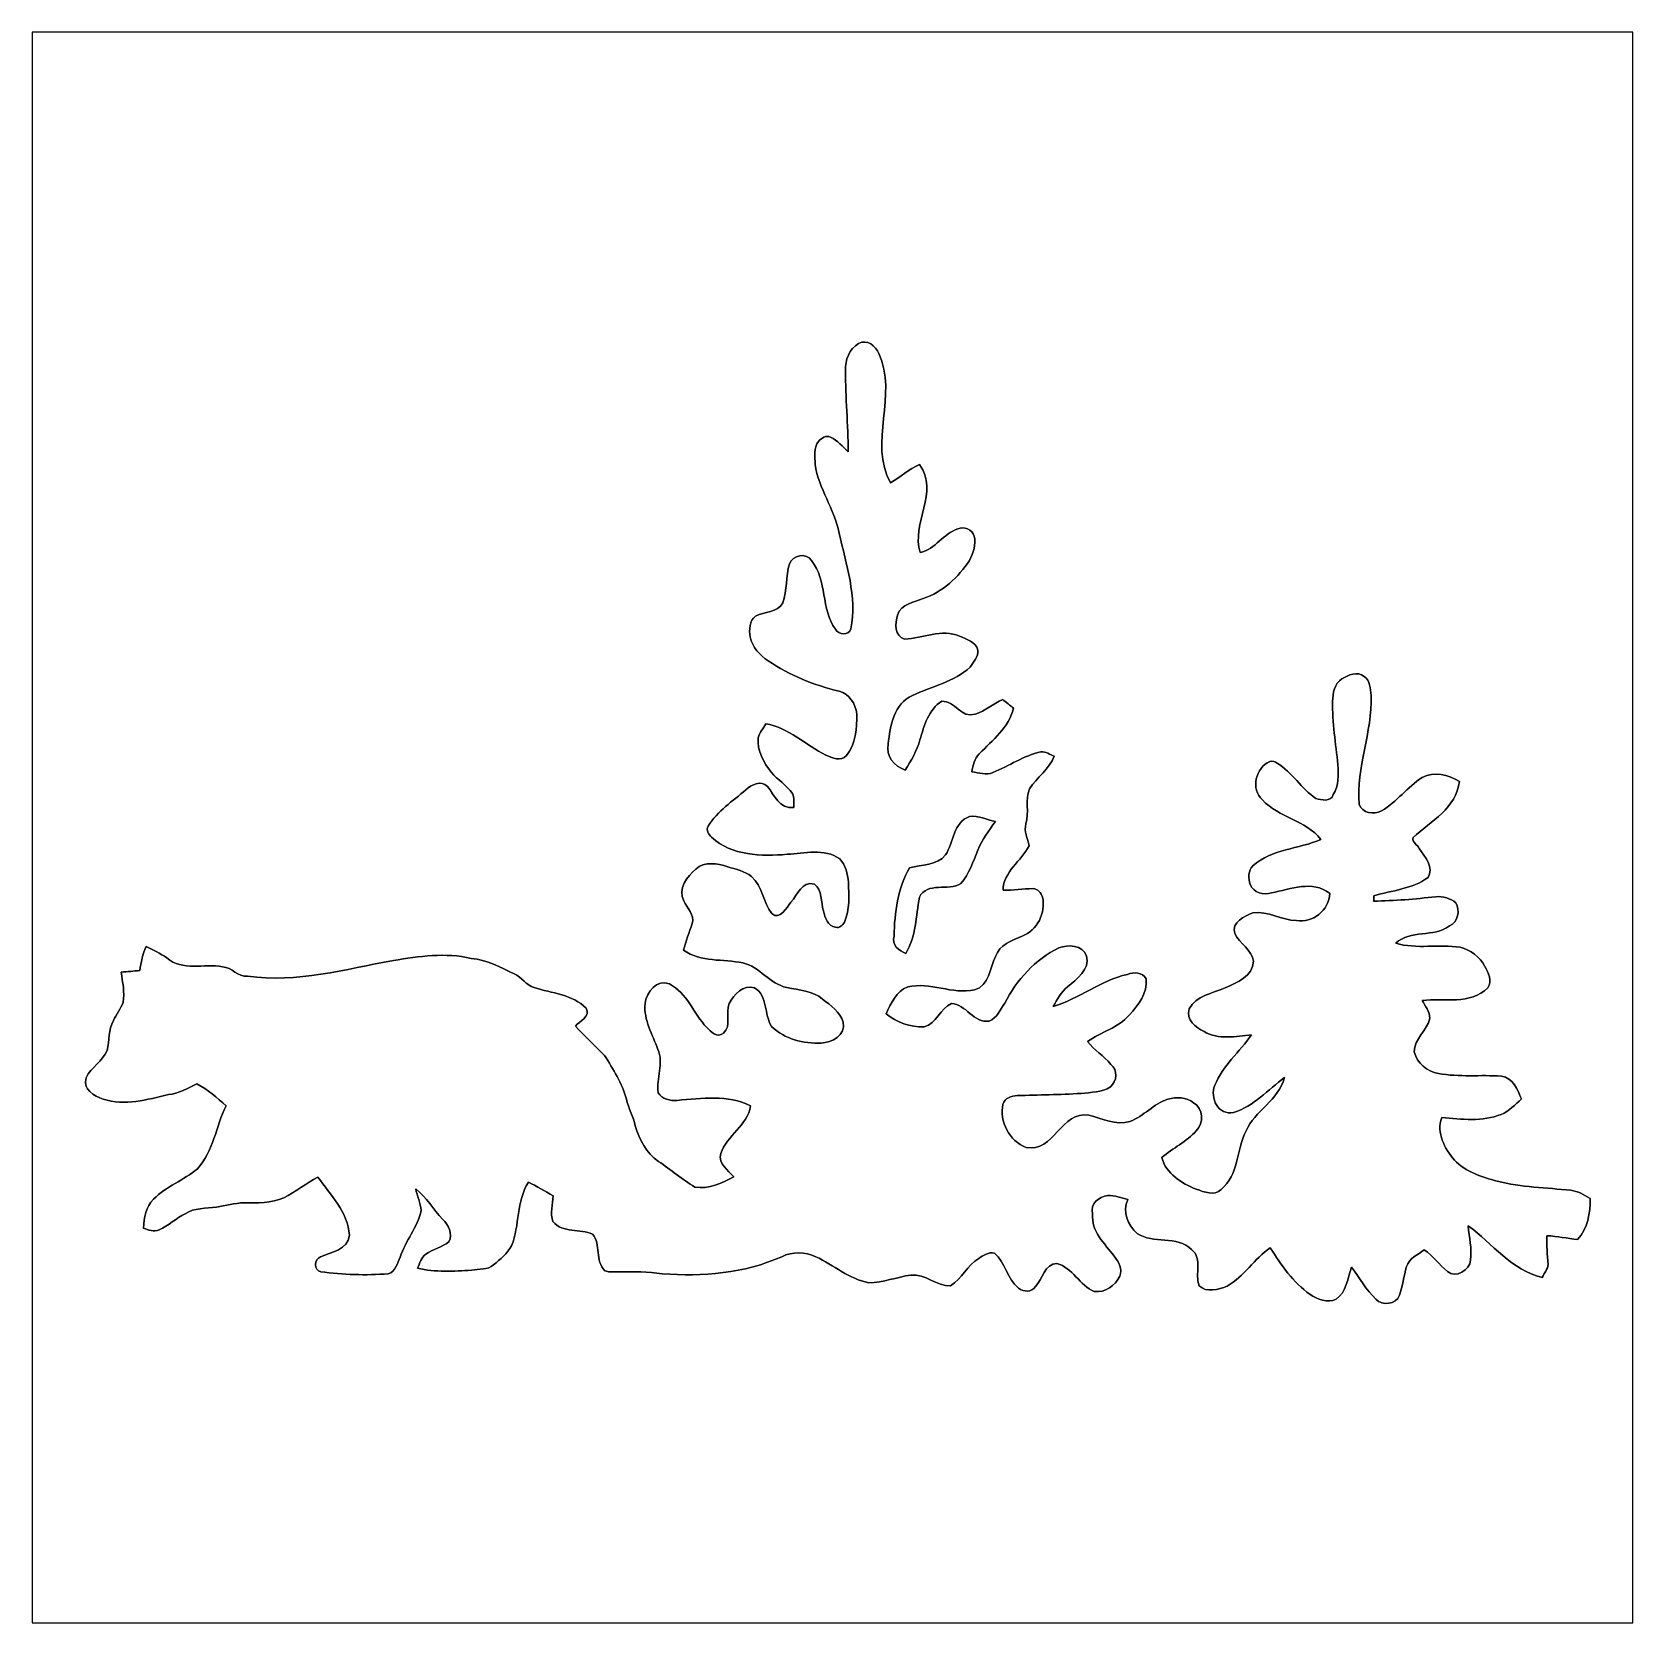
# Model space of a CAD drawing. Header units: centimetres. Extents: x -16.8 to 16.8, y -16.7 to 16.7.
import ezdxf

# ---------------------------------------------------------------- set-up
doc = ezdxf.new("R2010")
doc.units = ezdxf.units.CM
doc.header["$MEASUREMENT"] = 0
doc.layers.add('Layer 1', color=7, linetype='Continuous')

msp = doc.modelspace()

# ---------------------------------------------------------------- linework, layer by layer
at = {"layer": 'Layer 1', "color": 7}
for points, knots in [([(-16.77458, 16.66875), (-16.77458, 16.66875), (16.77458, 16.66875), (16.77458, 16.66875), (16.77458, 16.66875), (16.77458, 16.66875), (16.77458, -16.66875), (16.77458, -16.66875), (16.77458, -16.66875), (16.77458, -16.66875), (-16.77458, -16.66875), (-16.77458, -16.66875), (-16.77458, -16.66875), (-16.77458, -16.66875), (-16.77458, 16.66875), (-16.77458, 16.66875), (-16.77458, 16.66875), (-16.77458, 16.66875), (-16.77458, 16.66875), (-16.77458, 16.66875)], [0, 0, 0, 0, 0.16666667, 0.16666667, 0.16666667, 0.16666667, 0.33333333, 0.33333333, 0.33333333, 0.33333333, 0.5, 0.5, 0.5, 0.5, 0.66666667, 0.66666667, 0.66666667, 0.66666667, 1, 1, 1, 1]), ([(0.5461, 10.14377), (0.35701, 10.03124), (0.2607, 9.79241), (0.27093, 9.57792), (0.27093, 9.57792), (0.2734, 9.00853), (0.32526, 8.44021), (0.33055, 7.87082), (0.33055, 7.87082), (0.20955, 7.97666), (0.10971, 8.11459), (-0.04163, 8.17951), (-0.04163, 8.17951), (-0.13406, 8.22784), (-0.23424, 8.15904), (-0.29281, 8.08919), (-0.29281, 8.08919), (-0.39617, 7.95408), (-0.3683, 7.7657), (-0.36407, 7.6073), (-0.36407, 7.6073), (-0.28822, 7.09718), (0.0381, 6.67279), (0.1397, 6.16903), (0.1397, 6.16903), (0.28822, 5.51462), (0.51541, 4.83623), (0.38523, 4.16101), (0.38523, 4.16101), (0.33584, 4.01285), (0.13335, 4.03966), (0.06103, 4.15325), (0.06103, 4.15325), (-0.24448, 4.58047), (-0.11148, 5.1756), (-0.43709, 5.59506), (-0.43709, 5.59506), (-0.55104, 5.76368), (-0.83397, 5.71253), (-0.90346, 5.52838), (-0.90346, 5.52838), (-0.9839, 5.26097), (-0.94474, 4.96993), (-1.0414, 4.70676), (-1.0414, 4.70676), (-1.15817, 4.49756), (-1.42663, 4.52931), (-1.61114, 4.43018), (-1.61114, 4.43018), (-1.74272, 4.33282), (-1.75225, 4.13879), (-1.72403, 3.99239), (-1.72403, 3.99239), (-1.67922, 3.78143), (-1.52506, 3.60362), (-1.34514, 3.49109), (-1.34514, 3.49109), (-0.89817, 3.18523), (-0.38629, 2.98556), (0.13723, 2.85397), (0.13723, 2.85397), (0.35595, 2.80776), (0.48084, 2.58868), (0.50941, 2.3809), (0.50941, 2.3809), (0.51329, 2.08209), (0.48789, 1.74907), (0.29351, 1.50566), (0.29351, 1.50566), (0.17427, 1.37936), (-0.00706, 1.45521), (-0.13864, 1.51624), (-0.13864, 1.51624), (-0.56268, 1.72896), (-0.91758, 2.08527), (-1.39876, 2.17487), (-1.39876, 2.17487), (-1.45133, 2.0768), (-1.52329, 1.9872), (-1.55928, 1.88101), (-1.55928, 1.88101), (-1.58327, 1.60973), (-1.44074, 1.36031), (-1.28058, 1.15394), (-1.28058, 1.15394), (-1.14229, 0.99871), (-0.96061, 0.88441), (-0.83855, 0.71367), (-0.83855, 0.71367), (-0.79128, 0.62265), (-0.81174, 0.51611), (-0.81245, 0.41734), (-0.81245, 0.41734), (-1.11936, 0.38523), (-1.20579, 0.67733), (-1.3649, 0.85901), (-1.3649, 0.85901), (-1.49437, 0.99413), (-1.70286, 0.90029), (-1.81398, 0.79058), (-1.81398, 0.79058), (-2.09056, 0.5521), (-2.40947, 0.34466), (-2.60632, 0.02928), (-2.60632, 0.02928), (-2.65677, -0.05221), (-2.59151, -0.14711), (-2.5333, -0.20496), (-2.5333, -0.20496), (-2.11102, -0.5902), (-1.48696, -0.61242), (-0.94968, -0.56092), (-0.94968, -0.56092), (-0.58808, -0.54293), (-0.16686, -0.4251), (0.15205, -0.65969), (0.15205, -0.65969), (0.28257, -0.78387), (0.3115, -0.97543), (0.33479, -1.14688), (0.33479, -1.14688), (0.33831, -1.42452), (0.36971, -1.71979), (0.25224, -1.9812), (0.25224, -1.9812), (0.21484, -2.04646), (0.14711, -2.11773), (0.06421, -2.0895), (0.06421, -2.0895), (-0.10019, -2.06446), (-0.16122, -1.88701), (-0.18662, -1.74519), (-0.18662, -1.74519), (-0.25224, -1.56704), (-0.20285, -1.30881), (-0.38029, -1.18886), (-0.38029, -1.18886), (-0.64664, -1.11125), (-0.73131, -1.41393), (-0.87066, -1.56492), (-0.87066, -1.56492), (-0.95814, -1.66688), (-1.10173, -1.95509), (-1.27212, -1.80305), (-1.27212, -1.80305), (-1.45697, -1.56951), (-1.47038, -1.23472), (-1.69651, -1.02658), (-1.69651, -1.02658), (-1.8415, -0.91581), (-2.02494, -0.87771), (-2.19498, -0.82127), (-2.19498, -0.82127), (-2.41159, -0.75177), (-2.68076, -0.70556), (-2.86738, -0.87242), (-2.86738, -0.87242), (-3.04694, -1.03046), (-3.24344, -1.28588), (-3.11785, -1.53635), (-3.11785, -1.53635), (-3.05188, -1.69157), (-2.88149, -1.82563), (-2.94287, -2.01436), (-2.94287, -2.01436), (-2.99932, -2.20028), (-3.07763, -2.37913), (-3.12138, -2.56928), (-3.12138, -2.56928), (-2.75449, -2.82893), (-2.29411, -2.75131), (-1.87748, -2.83739), (-1.87748, -2.83739), (-1.52365, -2.91571), (-1.3148, -3.2826), (-0.95814, -3.35174), (-0.95814, -3.35174), (-0.70273, -3.40819), (-0.41945, -3.42371), (-0.20673, -3.59445), (-0.20673, -3.59445), (-0.04516, -3.72921), (0.16051, -3.86644), (0.22437, -4.07882), (0.22437, -4.07882), (0.28222, -4.35257), (-0.01376, -4.5085), (-0.24024, -4.51908), (-0.24024, -4.51908), (-0.60995, -4.53178), (-1.00259, -4.43195), (-1.27529, -4.17054), (-1.27529, -4.17054), (-1.43722, -3.92042), (-1.3529, -3.52743), (-1.63124, -3.3588), (-1.63124, -3.3588), (-1.86796, -3.28542), (-2.06728, -3.50061), (-2.165, -3.68864), (-2.165, -3.68864), (-2.25284, -3.88161), (-2.10679, -4.15996), (-2.28565, -4.312), (-2.28565, -4.312), (-2.41088, -4.41537), (-2.5527, -4.27919), (-2.6349, -4.18747), (-2.6349, -4.18747), (-2.91571, -3.90631), (-3.04447, -3.46146), (-3.41736, -3.27695), (-3.41736, -3.27695), (-3.68053, -3.16512), (-3.89678, -3.45193), (-3.92853, -3.69111), (-3.92853, -3.69111), (-3.95429, -4.03613), (-3.77754, -4.33917), (-3.6576, -4.64891), (-3.6576, -4.64891), (-3.53201, -4.93924), (-3.69852, -5.25709), (-3.6509, -5.55731), (-3.6509, -5.55731), (-3.57964, -5.69877), (-3.39584, -5.72841), (-3.25226, -5.71853), (-3.25226, -5.71853), (-2.74249, -5.67514), (-2.19534, -5.59153), (-1.71803, -5.83283), (-1.71803, -5.83283), (-1.77588, -6.24699), (-2.21615, -6.44948), (-2.34209, -6.83013), (-2.34209, -6.83013), (-2.40136, -7.05661), (-2.18969, -7.17515), (-2.0701, -7.3219), (-2.0701, -7.3219), (-2.31634, -7.45278), (-2.5968, -7.58754), (-2.88255, -7.53428), (-2.88255, -7.53428), (-3.1496, -7.37411), (-3.38702, -7.16633), (-3.64772, -6.99558), (-3.64772, -6.99558), (-3.89996, -6.82202), (-4.04601, -6.53627), (-4.13456, -6.25158), (-4.13456, -6.25158), (-4.16842, -6.05578), (-4.28237, -5.8868), (-4.31588, -5.69066), (-4.31588, -5.69066), (-4.41325, -5.35834), (-4.59281, -5.06201), (-4.78049, -4.77485), (-4.78049, -4.77485), (-4.98228, -4.56953), (-5.19606, -4.37621), (-5.38903, -4.16207), (-5.38903, -4.16207), (-5.30296, -4.0573), (-5.05778, -3.9564), (-5.16361, -3.78919), (-5.16361, -3.78919), (-5.44336, -3.49391), (-5.88469, -3.47345), (-6.25122, -3.35386), (-6.25122, -3.35386), (-6.42056, -3.30659), (-6.51051, -3.13655), (-6.66821, -3.0674), (-6.66821, -3.0674), (-6.95501, -2.92876), (-7.24429, -2.76648), (-7.56885, -2.74355), (-7.56885, -2.74355), (-8.10578, -2.6162), (-8.66599, -2.69593), (-9.20221, -2.7873), (-9.20221, -2.7873), (-10.21045, -2.96545), (-11.22398, -3.26637), (-12.25762, -3.11397), (-12.25762, -3.11397), (-12.46399, -3.13584), (-12.58394, -2.92911), (-12.78043, -2.92065), (-12.78043, -2.92065), (-13.16673, -2.84198), (-13.62463, -3.02084), (-13.94883, -2.73226), (-13.94883, -2.73226), (-14.08783, -2.64372), (-14.23176, -2.56293), (-14.38134, -2.49449), (-14.38134, -2.49449), (-14.4586, -2.65254), (-14.49352, -2.8254), (-14.51363, -2.99932), (-14.51363, -2.99932), (-14.64522, -3.00849), (-14.77716, -3.01801), (-14.90839, -3.03318), (-14.90839, -3.03318), (-14.87382, -3.24097), (-14.82972, -3.45228), (-14.86747, -3.66395), (-14.86747, -3.66395), (-14.91827, -3.79871), (-15.00717, -3.91548), (-15.0682, -4.04636), (-15.0682, -4.04636), (-15.17579, -4.23792), (-15.14757, -4.46581), (-15.2019, -4.67289), (-15.2019, -4.67289), (-15.29856, -4.89797), (-15.53422, -5.02603), (-15.64252, -5.24263), (-15.64252, -5.24263), (-15.71731, -5.48852), (-15.47072, -5.62504), (-15.28233, -5.68925), (-15.28233, -5.68925), (-14.83289, -5.84835), (-14.35841, -5.69736), (-13.91567, -5.59752), (-13.91567, -5.59752), (-13.69907, -5.57283), (-13.50716, -5.47017), (-13.31807, -5.36998), (-13.31807, -5.36998), (-13.09617, -5.49804), (-12.89685, -5.65785), (-12.70811, -5.83071), (-12.70811, -5.83071), (-12.92613, -6.26251), (-12.96705, -6.7878), (-13.30925, -7.15186), (-13.30925, -7.15186), (-13.59641, -7.38893), (-13.95871, -7.52369), (-14.22682, -7.78651), (-14.22682, -7.78651), (-14.39122, -7.94632), (-14.42791, -8.17845), (-14.43919, -8.39541), (-14.43919, -8.39541), (-14.33477, -8.4328), (-14.21871, -8.48572), (-14.10899, -8.43174), (-14.10899, -8.43174), (-13.91497, -8.34143), (-13.75728, -8.18974), (-13.56642, -8.09307), (-13.56642, -8.09307), (-13.37345, -7.96396), (-13.12898, -7.98936), (-12.91096, -7.95443), (-12.91096, -7.95443), (-12.71693, -7.93186), (-12.52855, -7.86447), (-12.33205, -7.86518), (-12.33205, -7.86518), (-12.05018, -7.87471), (-11.76126, -7.86412), (-11.49562, -7.76041), (-11.49562, -7.76041), (-11.24832, -7.63235), (-11.03136, -7.45384), (-10.78265, -7.32896), (-10.78265, -7.32896), (-10.51772, -7.70326), (-10.154, -8.06097), (-10.12402, -8.54393), (-10.12402, -8.54393), (-10.14836, -8.85084), (-10.5089, -8.89564), (-10.72974, -8.9983), (-10.72974, -8.9983), (-10.85815, -9.04275), (-10.87649, -9.28264), (-10.7248, -9.30769), (-10.7248, -9.30769), (-10.25631, -9.36943), (-9.78006, -9.39024), (-9.3091, -9.34967), (-9.3091, -9.34967), (-9.15317, -9.31298), (-9.12107, -9.12389), (-9.05969, -9.00359), (-9.05969, -9.00359), (-8.94821, -8.6614), (-8.69668, -8.37812), (-8.61836, -8.02499), (-8.61836, -8.02499), (-8.63177, -7.86871), (-8.70903, -7.72619), (-8.73301, -7.57167), (-8.73301, -7.57167), (-8.50547, -7.74418), (-8.36824, -8.00347), (-8.17104, -8.20596), (-8.17104, -8.20596), (-8.05004, -8.32026), (-7.94773, -8.51888), (-8.04016, -8.67939), (-8.04016, -8.67939), (-8.18056, -8.80075), (-8.37883, -8.82438), (-8.52099, -8.94397), (-8.52099, -8.94397), (-8.61624, -9.01277), (-8.65082, -9.13059), (-8.69527, -9.23325), (-8.69527, -9.23325), (-8.32556, -9.32427), (-7.93785, -9.29781), (-7.56144, -9.277), (-7.56144, -9.277), (-7.41116, -9.24137), (-7.22418, -9.27911), (-7.10248, -9.16305), (-7.10248, -9.16305), (-6.96242, -9.04557), (-6.81249, -8.92634), (-6.72359, -8.76371), (-6.72359, -8.76371), (-6.55673, -8.33155), (-6.62093, -7.83731), (-6.37399, -7.43056), (-6.37399, -7.43056), (-6.19478, -7.51558), (-6.0265, -7.62071), (-5.85435, -7.71913), (-5.85435, -7.71913), (-5.85999, -7.89623), (-5.92032, -8.08602), (-5.8607, -8.25923), (-5.8607, -8.25923), (-5.65291, -8.50406), (-5.2892, -8.40705), (-5.02744, -8.51853), (-5.02744, -8.51853), (-4.84999, -8.73372), (-4.9784, -9.08438), (-4.77167, -9.28723), (-4.77167, -9.28723), (-4.67395, -9.32709), (-4.56741, -9.30981), (-4.46476, -9.31369), (-4.46476, -9.31369), (-4.16595, -9.30169), (-3.86609, -9.31369), (-3.56905, -9.35143), (-3.56905, -9.35143), (-2.72239, -9.41599), (-1.84538, -9.34332), (-1.06221, -8.99301), (-1.06221, -8.99301), (-0.83891, -8.88577), (-0.57291, -8.88965), (-0.34854, -8.99301), (-0.34854, -8.99301), (0.02328, -9.17046), (0.34643, -9.46185), (0.76165, -9.53911), (0.76165, -9.53911), (1.06221, -9.5377), (1.34691, -9.42022), (1.64218, -9.3786), (1.64218, -9.3786), (1.9491, -9.33979), (2.17417, -9.62131), (2.47509, -9.60543), (2.47509, -9.60543), (2.70581, -9.45092), (2.82716, -9.17751), (3.06423, -9.02864), (3.06423, -9.02864), (3.15877, -8.96549), (3.27201, -8.89141), (3.39161, -8.91822), (3.39161, -8.91822), (3.61632, -9.11789), (3.66395, -9.45515), (3.89608, -9.65094), (3.89608, -9.65094), (4.00191, -9.73667), (4.17407, -9.74372), (4.25379, -9.61919), (4.25379, -9.61919), (4.40055, -9.46644), (4.445, -9.13871), (4.70217, -9.138), (4.70217, -9.138), (5.03167, -9.21597), (5.1756, -9.60332), (5.48675, -9.71973), (5.48675, -9.71973), (5.71571, -9.75783), (5.92384, -9.59873), (6.01804, -9.40294), (6.01804, -9.40294), (6.09106, -9.25618), (5.99193, -9.09955), (5.9055, -8.98349), (5.9055, -8.98349), (5.70583, -8.71961), (5.41549, -8.46102), (5.45147, -8.09696), (5.45147, -8.09696), (5.39679, -7.88811), (5.58377, -7.73148), (5.76827, -7.70925), (5.76827, -7.70925), (5.9122, -7.71243), (6.05331, -7.75088), (6.18843, -7.7978), (6.18843, -7.7978), (6.07236, -8.04933), (6.18737, -8.32873), (6.3821, -8.50547), (6.3821, -8.50547), (6.72465, -8.73619), (7.21536, -8.53899), (7.52616, -8.84308), (7.52616, -8.84308), (7.76534, -9.04099), (7.58543, -9.35461), (7.68385, -9.60226), (7.68385, -9.60226), (7.83061, -9.7536), (8.09237, -9.68304), (8.27017, -9.61143), (8.27017, -9.61143), (8.62365, -9.40576), (8.83955, -9.03746), (9.17504, -8.80639), (9.17504, -8.80639), (9.40188, -9.17011), (9.65341, -9.53206), (10.00866, -9.78253), (10.00866, -9.78253), (10.16106, -9.89083), (10.37237, -9.97091), (10.55405, -9.88307), (10.55405, -9.88307), (10.77136, -9.73138), (10.79747, -9.44809), (10.87332, -9.2142), (10.87332, -9.2142), (11.05147, -9.43187), (11.17565, -9.69504), (11.38908, -9.88342), (11.38908, -9.88342), (11.52066, -10.03053), (11.81241, -9.99278), (11.88191, -9.80228), (11.88191, -9.80228), (11.95176, -9.6072), (11.96869, -9.39906), (12.02937, -9.20221), (12.02937, -9.20221), (12.07911, -9.02582), (12.26749, -8.95491), (12.40084, -8.84978), (12.40084, -8.84978), (12.58429, -8.97749), (12.71587, -9.16199), (12.88874, -9.30134), (12.88874, -9.30134), (13.06124, -9.45903), (13.35193, -9.27206), (13.37169, -9.06321), (13.37169, -9.06321), (13.40309, -8.82509), (13.33535, -8.58696), (13.32406, -8.34919), (13.32406, -8.34919), (13.82889, -8.71467), (14.23352, -9.28299), (14.87064, -9.42834), (14.87064, -9.42834), (14.91756, -9.3405), (14.98917, -9.25759), (14.99623, -9.15458), (14.99623, -9.15458), (14.98776, -8.95491), (14.95178, -8.75524), (14.97259, -8.55486), (14.97259, -8.55486), (15.18814, -8.56298), (15.39981, -8.61236), (15.615, -8.63459), (15.615, -8.63459), (15.8309, -8.40493), (15.88135, -8.07826), (15.87429, -7.77416), (15.87429, -7.77416), (15.75047, -7.6962), (15.62065, -7.61682), (15.47177, -7.60271), (15.47177, -7.60271), (14.95672, -7.54909), (14.43496, -7.53604), (13.92978, -7.41186), (13.92978, -7.41186), (13.60876, -7.3212), (13.27079, -7.21889), (13.03408, -6.96842), (13.03408, -6.96842), (12.82453, -6.72783), (12.65026, -6.40186), (12.76667, -6.07871), (12.76667, -6.07871), (13.18013, -6.11258), (13.61863, -6.17044), (14.0148, -6.01063), (14.0148, -6.01063), (14.18308, -5.94536), (14.30443, -5.80708), (14.43531, -5.68889), (14.43531, -5.68889), (14.3637, -5.49204), (14.2554, -5.24475), (14.01939, -5.21264), (14.01939, -5.21264), (13.57947, -5.17701), (13.13251, -5.23663), (12.69647, -5.15338), (12.69647, -5.15338), (12.46187, -5.10681), (12.24986, -4.94383), (12.19235, -4.70359), (12.19235, -4.70359), (12.18741, -4.42666), (12.45976, -4.25379), (12.52079, -3.99732), (12.52079, -3.99732), (12.51197, -3.85727), (12.41989, -3.74227), (12.35816, -3.62162), (12.35816, -3.62162), (12.81148, -3.57717), (13.37134, -3.72075), (13.73082, -3.35915), (13.73082, -3.35915), (13.83065, -3.22333), (13.74528, -3.03706), (13.6712, -2.91006), (13.6712, -2.91006), (13.56819, -2.70863), (13.37098, -2.56681), (13.15473, -2.50896), (13.15473, -2.50896), (12.70776, -2.44404), (12.23998, -2.55094), (11.80218, -2.42641), (11.80218, -2.42641), (12.10416, -2.13713), (12.60122, -2.31034), (12.92931, -2.06375), (12.92931, -2.06375), (13.11769, -1.97979), (13.14873, -1.74519), (13.06548, -1.57586), (13.06548, -1.57586), (12.94165, -1.49366), (12.79384, -1.43157), (12.6432, -1.45062), (12.6432, -1.45062), (12.20999, -1.4986), (11.77572, -1.53882), (11.33969, -1.54164), (11.33969, -1.54164), (11.3411, -1.51447), (11.34427, -1.46015), (11.34569, -1.43298), (11.34569, -1.43298), (11.72492, -1.31868), (12.14896, -1.28693), (12.47916, -1.04916), (12.47916, -1.04916), (12.60898, -0.84596), (12.41637, -0.6029), (12.29184, -0.44274), (12.29184, -0.44274), (12.26891, -0.36618), (12.13485, -0.30515), (12.17013, -0.21061), (12.17013, -0.21061), (12.54054, 0.13194), (13.0743, 0.4064), (13.13815, 0.96449), (13.13815, 0.96449), (12.90884, 1.10278), (12.60687, 1.18498), (12.35675, 1.04951), (12.35675, 1.04951), (12.05018, 0.84455), (11.82335, 0.53834), (11.50585, 0.34784), (11.50585, 0.34784), (11.34569, 0.26282), (11.10051, 0.29986), (11.03559, 0.48648), (11.03559, 0.48648), (10.9661, 1.25942), (11.31641, 1.99461), (11.28995, 2.76684), (11.28995, 2.76684), (11.27196, 2.90618), (11.26878, 3.08046), (11.14002, 3.16759), (11.14002, 3.16759), (11.00067, 3.28119), (10.80805, 3.1944), (10.67506, 3.1175), (10.67506, 3.1175), (10.51736, 3.01907), (10.48491, 2.81411), (10.47962, 2.64442), (10.47962, 2.64442), (10.46762, 2.19957), (10.54664, 1.75895), (10.59286, 1.31763), (10.59286, 1.31763), (10.59568, 1.10631), (10.62073, 0.87383), (10.49443, 0.68897), (10.49443, 0.68897), (10.4461, 0.52987), (10.24608, 0.57432), (10.13107, 0.60643), (10.13107, 0.60643), (9.82839, 0.81668), (9.63401, 1.15076), (9.32004, 1.34832), (9.32004, 1.34832), (9.27312, 1.37301), (9.21879, 1.40194), (9.16517, 1.38359), (9.16517, 1.38359), (8.86707, 1.25942), (8.75912, 0.79939), (9.00853, 0.5775), (9.00853, 0.5775), (9.35496, 0.20849), (9.91341, 0.15064), (10.2362, -0.24836), (10.2362, -0.24836), (9.76947, -0.45685), (9.2075, -0.44768), (8.81098, -0.80328), (8.81098, -0.80328), (8.70162, -0.89817), (8.71749, -1.06962), (8.75383, -1.19415), (8.75383, -1.19415), (8.81803, -1.36843), (9.03746, -1.4224), (9.20221, -1.36843), (9.20221, -1.36843), (9.60191, -1.29822), (10.05664, -1.08973), (10.42317, -1.3843), (10.42317, -1.3843), (10.40624, -1.72861), (10.05911, -2.01224), (9.72114, -1.95121), (9.72114, -1.95121), (9.40717, -1.94486), (9.12777, -1.74378), (8.80886, -1.78929), (8.80886, -1.78929), (8.63706, -1.86267), (8.35554, -1.98049), (8.42892, -2.22462), (8.42892, -2.22462), (8.53405, -2.4324), (8.78911, -2.56152), (8.82332, -2.80388), (8.82332, -2.80388), (8.80639, -3.11573), (8.4769, -3.25438), (8.22748, -3.35986), (8.22748, -3.35986), (7.96396, -3.4731), (7.61788, -3.52072), (7.47113, -3.80294), (7.47113, -3.80294), (7.40586, -4.02908), (7.61259, -4.19029), (7.78651, -4.27743), (7.78651, -4.27743), (8.08743, -4.45417), (8.45326, -4.37656), (8.78346, -4.34587), (8.78346, -4.34587), (8.52346, -4.69477), (8.18162, -4.99392), (8.01088, -5.40138), (8.01088, -5.40138), (7.90328, -5.66279), (8.08284, -6.04767), (8.40564, -5.96865), (8.40564, -5.96865), (8.83144, -5.84694), (9.12424, -5.48958), (9.47349, -5.24122), (9.47349, -5.24122), (9.35179, -5.71676), (8.84837, -5.92949), (8.66211, -6.36693), (8.66211, -6.36693), (8.45397, -6.75746), (8.52135, -7.28486), (8.14529, -7.58225), (8.14529, -7.58225), (8.00135, -7.73218), (7.79074, -7.63199), (7.62423, -7.5819), (7.62423, -7.5819), (7.31626, -7.45384), (6.98782, -7.26087), (6.90069, -6.91409), (6.90069, -6.91409), (7.13458, -6.7183), (7.41927, -6.58424), (7.62317, -6.35353), (7.62317, -6.35353), (7.78298, -6.19654), (7.77452, -5.88292), (7.56602, -5.76862), (7.56602, -5.76862), (7.41821, -5.64197), (7.20584, -5.64586), (7.02804, -5.6896), (7.02804, -5.6896), (6.73135, -5.79049), (6.52251, -6.04767), (6.23394, -6.16232), (6.23394, -6.16232), (5.9369, -6.24593), (5.65326, -6.09635), (5.37281, -6.02968), (5.37281, -6.02968), (4.79496, -5.92208), (4.63762, -6.82978), (4.05553, -6.70278), (4.05553, -6.70278), (3.71369, -6.5726), (3.48756, -6.15421), (3.57187, -5.79755), (3.57187, -5.79755), (3.60292, -5.66491), (3.7525, -5.62645), (3.87033, -5.61869), (3.87033, -5.61869), (4.31659, -5.60141), (4.76391, -5.60176), (5.21018, -5.57177), (5.21018, -5.57177), (5.41761, -5.55166), (5.63986, -5.54602), (5.82471, -5.43631), (5.82471, -5.43631), (5.96018, -5.32236), (5.9884, -5.07647), (5.83001, -4.96429), (5.83001, -4.96429), (5.68889, -4.78226), (5.47864, -4.66866), (5.34352, -4.48204), (5.34352, -4.48204), (5.62751, -4.28272), (5.99017, -4.20053), (6.22159, -3.92818), (6.22159, -3.92818), (6.40821, -3.72181), (6.60682, -3.46745), (6.57119, -3.17041), (6.57119, -3.17041), (6.49817, -3.02507), (6.31366, -3.03248), (6.17996, -3.07693), (6.17996, -3.07693), (5.62434, -3.2064), (5.16925, -3.58458), (4.62668, -3.74932), (4.62668, -3.74932), (4.70464, -3.59798), (4.78966, -3.44417), (4.9276, -3.3401), (4.9276, -3.3401), (5.11704, -3.17923), (5.40597, -2.97603), (5.32236, -2.68711), (5.32236, -2.68711), (5.23663, -2.46204), (4.93959, -2.44581), (4.74521, -2.52271), (4.74521, -2.52271), (4.2478, -2.76401), (3.85974, -3.19264), (3.60856, -3.67947), (3.60856, -3.67947), (3.51649, -3.81635), (3.4477, -3.99521), (3.28295, -4.05836), (3.28295, -4.05836), (2.95734, -4.10034), (2.79859, -3.70523), (2.49061, -3.689), (2.49061, -3.689), (2.25354, -3.78495), (2.18123, -4.11656), (1.91946, -4.17618), (1.91946, -4.17618), (1.62842, -4.18853), (1.34514, -4.0834), (1.12113, -3.90102), (1.12113, -3.90102), (1.22661, -3.683), (1.33315, -3.43288), (1.57621, -3.33975), (1.57621, -3.33975), (2.04576, -3.22933), (2.50825, -3.50379), (2.9785, -3.40289), (2.9785, -3.40289), (3.28471, -3.3147), (3.29283, -2.94499), (3.41771, -2.70334), (3.41771, -2.70334), (3.49356, -2.45604), (3.75849, -2.36996), (3.97228, -2.27648), (3.97228, -2.27648), (4.28837, -2.15688), (4.48028, -1.78717), (4.39914, -1.45909), (4.39914, -1.45909), (4.37444, -1.37089), (4.2993, -1.28517), (4.20299, -1.28164), (4.20299, -1.28164), (3.99274, -1.2827), (3.78425, -1.31868), (3.57364, -1.3141), (3.57364, -1.3141), (3.58387, -0.92251), (3.95534, -0.70273), (4.1215, -0.38171), (4.1215, -0.38171), (4.09222, -0.23248), (4.00403, -0.07867), (4.05447, 0.07726), (4.05447, 0.07726), (4.12362, 0.31679), (4.03296, 0.57961), (4.13068, 0.81104), (4.13068, 0.81104), (4.28625, 1.05163), (4.53954, 1.22132), (4.64679, 1.49543), (4.64679, 1.49543), (4.55577, 1.52929), (4.46864, 1.58962), (4.3688, 1.58715), (4.3688, 1.58715), (4.0072, 1.50777), (3.7017, 1.28834), (3.36232, 1.15253), (3.36232, 1.15253), (3.22016, 1.09044), (3.06388, 1.14723), (2.91818, 1.16699), (2.91818, 1.16699), (2.95028, 1.29963), (2.97392, 1.44498), (3.07587, 1.54411), (3.07587, 1.54411), (3.35209, 1.83198), (3.70029, 2.08774), (3.79095, 2.50119), (3.79095, 2.50119), (3.73556, 2.54635), (3.62444, 2.63666), (3.56905, 2.68182), (3.56905, 2.68182), (3.37079, 2.58974), (3.19617, 2.44863), (2.99085, 2.37314), (2.99085, 2.37314), (2.69875, 2.27824), (2.56011, 2.65571), (2.29023, 2.64936), (2.29023, 2.64936), (2.01542, 2.4705), (1.91946, 2.13395), (1.83268, 1.83833), (1.83268, 1.83833), (1.76847, 1.60973), (1.65029, 1.40229), (1.52224, 1.20403), (1.52224, 1.20403), (1.29011, 1.28658), (1.11231, 1.49401), (1.16664, 1.75331), (1.16664, 1.75331), (1.20756, 2.12302), (1.28729, 2.60315), (1.67781, 2.76366), (1.67781, 2.76366), (2.07716, 2.96616), (2.55094, 3.04236), (2.88396, 3.36021), (2.88396, 3.36021), (2.95769, 3.46604), (3.05611, 3.5814), (3.04871, 3.71792), (3.04871, 3.71792), (2.99932, 3.88691), (2.80846, 3.94723), (2.66241, 4.00826), (2.66241, 4.00826), (2.28988, 4.16842), (1.89018, 3.96522), (1.51165, 3.94864), (1.51165, 3.94864), (1.29505, 4.00438), (1.30739, 4.28343), (1.3656, 4.45276), (1.3656, 4.45276), (1.43016, 4.68489), (1.71379, 4.71346), (1.89865, 4.79884), (1.89865, 4.79884), (2.30787, 4.93466), (2.63878, 5.24051), (2.8702, 5.59753), (2.8702, 5.59753), (2.94887, 5.7531), (3.01307, 5.93055), (2.97004, 6.10729), (2.97004, 6.10729), (2.93017, 6.2417), (2.75696, 6.32037), (2.62855, 6.25828), (2.62855, 6.25828), (2.32128, 6.16267), (2.159, 5.83212), (1.83727, 5.75945), (1.83727, 5.75945), (1.6383, 6.36834), (2.25319, 7.03615), (1.82139, 7.60518), (1.82139, 7.60518), (1.59844, 7.51311), (1.42311, 7.34236), (1.21603, 7.22312), (1.21603, 7.22312), (0.74542, 8.06203), (1.38007, 9.07486), (0.96873, 9.9314), (0.96873, 9.9314), (0.91017, 10.09368), (0.72002, 10.23514), (0.5461, 10.14377)], [0, 0, 0, 0, 0.0037037, 0.0037037, 0.0037037, 0.0037037, 0.00740741, 0.00740741, 0.00740741, 0.00740741, 0.01111111, 0.01111111, 0.01111111, 0.01111111, 0.01481481, 0.01481481, 0.01481481, 0.01481481, 0.01851852, 0.01851852, 0.01851852, 0.01851852, 0.02222222, 0.02222222, 0.02222222, 0.02222222, 0.02592593, 0.02592593, 0.02592593, 0.02592593, 0.02962963, 0.02962963, 0.02962963, 0.02962963, 0.03333333, 0.03333333, 0.03333333, 0.03333333, 0.03703704, 0.03703704, 0.03703704, 0.03703704, 0.04074074, 0.04074074, 0.04074074, 0.04074074, 0.04444444, 0.04444444, 0.04444444, 0.04444444, 0.04814815, 0.04814815, 0.04814815, 0.04814815, 0.05185185, 0.05185185, 0.05185185, 0.05185185, 0.05555556, 0.05555556, 0.05555556, 0.05555556, 0.05925926, 0.05925926, 0.05925926, 0.05925926, 0.06296296, 0.06296296, 0.06296296, 0.06296296, 0.06666667, 0.06666667, 0.06666667, 0.06666667, 0.07037037, 0.07037037, 0.07037037, 0.07037037, 0.07407407, 0.07407407, 0.07407407, 0.07407407, 0.07777778, 0.07777778, 0.07777778, 0.07777778, 0.08148148, 0.08148148, 0.08148148, 0.08148148, 0.08518519, 0.08518519, 0.08518519, 0.08518519, 0.08888889, 0.08888889, 0.08888889, 0.08888889, 0.09259259, 0.09259259, 0.09259259, 0.09259259, 0.0962963, 0.0962963, 0.0962963, 0.0962963, 0.1, 0.1, 0.1, 0.1, 0.1037037, 0.1037037, 0.1037037, 0.1037037, 0.10740741, 0.10740741, 0.10740741, 0.10740741, 0.11111111, 0.11111111, 0.11111111, 0.11111111, 0.11481481, 0.11481481, 0.11481481, 0.11481481, 0.11851852, 0.11851852, 0.11851852, 0.11851852, 0.12222222, 0.12222222, 0.12222222, 0.12222222, 0.12592593, 0.12592593, 0.12592593, 0.12592593, 0.12962963, 0.12962963, 0.12962963, 0.12962963, 0.13333333, 0.13333333, 0.13333333, 0.13333333, 0.13703704, 0.13703704, 0.13703704, 0.13703704, 0.14074074, 0.14074074, 0.14074074, 0.14074074, 0.14444444, 0.14444444, 0.14444444, 0.14444444, 0.14814815, 0.14814815, 0.14814815, 0.14814815, 0.15185185, 0.15185185, 0.15185185, 0.15185185, 0.15555556, 0.15555556, 0.15555556, 0.15555556, 0.15925926, 0.15925926, 0.15925926, 0.15925926, 0.16296296, 0.16296296, 0.16296296, 0.16296296, 0.16666667, 0.16666667, 0.16666667, 0.16666667, 0.17037037, 0.17037037, 0.17037037, 0.17037037, 0.17407407, 0.17407407, 0.17407407, 0.17407407, 0.17777778, 0.17777778, 0.17777778, 0.17777778, 0.18148148, 0.18148148, 0.18148148, 0.18148148, 0.18518519, 0.18518519, 0.18518519, 0.18518519, 0.18888889, 0.18888889, 0.18888889, 0.18888889, 0.19259259, 0.19259259, 0.19259259, 0.19259259, 0.1962963, 0.1962963, 0.1962963, 0.1962963, 0.2, 0.2, 0.2, 0.2, 0.2037037, 0.2037037, 0.2037037, 0.2037037, 0.20740741, 0.20740741, 0.20740741, 0.20740741, 0.21111111, 0.21111111, 0.21111111, 0.21111111, 0.21481481, 0.21481481, 0.21481481, 0.21481481, 0.21851852, 0.21851852, 0.21851852, 0.21851852, 0.22222222, 0.22222222, 0.22222222, 0.22222222, 0.22592593, 0.22592593, 0.22592593, 0.22592593, 0.22962963, 0.22962963, 0.22962963, 0.22962963, 0.23333333, 0.23333333, 0.23333333, 0.23333333, 0.23703704, 0.23703704, 0.23703704, 0.23703704, 0.24074074, 0.24074074, 0.24074074, 0.24074074, 0.24444444, 0.24444444, 0.24444444, 0.24444444, 0.24814815, 0.24814815, 0.24814815, 0.24814815, 0.25185185, 0.25185185, 0.25185185, 0.25185185, 0.25555556, 0.25555556, 0.25555556, 0.25555556, 0.25925926, 0.25925926, 0.25925926, 0.25925926, 0.26296296, 0.26296296, 0.26296296, 0.26296296, 0.26666667, 0.26666667, 0.26666667, 0.26666667, 0.27037037, 0.27037037, 0.27037037, 0.27037037, 0.27407407, 0.27407407, 0.27407407, 0.27407407, 0.27777778, 0.27777778, 0.27777778, 0.27777778, 0.28148148, 0.28148148, 0.28148148, 0.28148148, 0.28518519, 0.28518519, 0.28518519, 0.28518519, 0.28888889, 0.28888889, 0.28888889, 0.28888889, 0.29259259, 0.29259259, 0.29259259, 0.29259259, 0.2962963, 0.2962963, 0.2962963, 0.2962963, 0.3, 0.3, 0.3, 0.3, 0.3037037, 0.3037037, 0.3037037, 0.3037037, 0.30740741, 0.30740741, 0.30740741, 0.30740741, 0.31111111, 0.31111111, 0.31111111, 0.31111111, 0.31481481, 0.31481481, 0.31481481, 0.31481481, 0.31851852, 0.31851852, 0.31851852, 0.31851852, 0.32222222, 0.32222222, 0.32222222, 0.32222222, 0.32592593, 0.32592593, 0.32592593, 0.32592593, 0.32962963, 0.32962963, 0.32962963, 0.32962963, 0.33333333, 0.33333333, 0.33333333, 0.33333333, 0.33703704, 0.33703704, 0.33703704, 0.33703704, 0.34074074, 0.34074074, 0.34074074, 0.34074074, 0.34444444, 0.34444444, 0.34444444, 0.34444444, 0.34814815, 0.34814815, 0.34814815, 0.34814815, 0.35185185, 0.35185185, 0.35185185, 0.35185185, 0.35555556, 0.35555556, 0.35555556, 0.35555556, 0.35925926, 0.35925926, 0.35925926, 0.35925926, 0.36296296, 0.36296296, 0.36296296, 0.36296296, 0.36666667, 0.36666667, 0.36666667, 0.36666667, 0.37037037, 0.37037037, 0.37037037, 0.37037037, 0.37407407, 0.37407407, 0.37407407, 0.37407407, 0.37777778, 0.37777778, 0.37777778, 0.37777778, 0.38148148, 0.38148148, 0.38148148, 0.38148148, 0.38518519, 0.38518519, 0.38518519, 0.38518519, 0.38888889, 0.38888889, 0.38888889, 0.38888889, 0.39259259, 0.39259259, 0.39259259, 0.39259259, 0.3962963, 0.3962963, 0.3962963, 0.3962963, 0.4, 0.4, 0.4, 0.4, 0.4037037, 0.4037037, 0.4037037, 0.4037037, 0.40740741, 0.40740741, 0.40740741, 0.40740741, 0.41111111, 0.41111111, 0.41111111, 0.41111111, 0.41481481, 0.41481481, 0.41481481, 0.41481481, 0.41851852, 0.41851852, 0.41851852, 0.41851852, 0.42222222, 0.42222222, 0.42222222, 0.42222222, 0.42592593, 0.42592593, 0.42592593, 0.42592593, 0.42962963, 0.42962963, 0.42962963, 0.42962963, 0.43333333, 0.43333333, 0.43333333, 0.43333333, 0.43703704, 0.43703704, 0.43703704, 0.43703704, 0.44074074, 0.44074074, 0.44074074, 0.44074074, 0.44444444, 0.44444444, 0.44444444, 0.44444444, 0.44814815, 0.44814815, 0.44814815, 0.44814815, 0.45185185, 0.45185185, 0.45185185, 0.45185185, 0.45555556, 0.45555556, 0.45555556, 0.45555556, 0.45925926, 0.45925926, 0.45925926, 0.45925926, 0.46296296, 0.46296296, 0.46296296, 0.46296296, 0.46666667, 0.46666667, 0.46666667, 0.46666667, 0.47037037, 0.47037037, 0.47037037, 0.47037037, 0.47407407, 0.47407407, 0.47407407, 0.47407407, 0.47777778, 0.47777778, 0.47777778, 0.47777778, 0.48148148, 0.48148148, 0.48148148, 0.48148148, 0.48518519, 0.48518519, 0.48518519, 0.48518519, 0.48888889, 0.48888889, 0.48888889, 0.48888889, 0.49259259, 0.49259259, 0.49259259, 0.49259259, 0.4962963, 0.4962963, 0.4962963, 0.4962963, 0.5, 0.5, 0.5, 0.5, 0.5037037, 0.5037037, 0.5037037, 0.5037037, 0.50740741, 0.50740741, 0.50740741, 0.50740741, 0.51111111, 0.51111111, 0.51111111, 0.51111111, 0.51481481, 0.51481481, 0.51481481, 0.51481481, 0.51851852, 0.51851852, 0.51851852, 0.51851852, 0.52222222, 0.52222222, 0.52222222, 0.52222222, 0.52592593, 0.52592593, 0.52592593, 0.52592593, 0.52962963, 0.52962963, 0.52962963, 0.52962963, 0.53333333, 0.53333333, 0.53333333, 0.53333333, 0.53703704, 0.53703704, 0.53703704, 0.53703704, 0.54074074, 0.54074074, 0.54074074, 0.54074074, 0.54444444, 0.54444444, 0.54444444, 0.54444444, 0.54814815, 0.54814815, 0.54814815, 0.54814815, 0.55185185, 0.55185185, 0.55185185, 0.55185185, 0.55555556, 0.55555556, 0.55555556, 0.55555556, 0.55925926, 0.55925926, 0.55925926, 0.55925926, 0.56296296, 0.56296296, 0.56296296, 0.56296296, 0.56666667, 0.56666667, 0.56666667, 0.56666667, 0.57037037, 0.57037037, 0.57037037, 0.57037037, 0.57407407, 0.57407407, 0.57407407, 0.57407407, 0.57777778, 0.57777778, 0.57777778, 0.57777778, 0.58148148, 0.58148148, 0.58148148, 0.58148148, 0.58518519, 0.58518519, 0.58518519, 0.58518519, 0.58888889, 0.58888889, 0.58888889, 0.58888889, 0.59259259, 0.59259259, 0.59259259, 0.59259259, 0.5962963, 0.5962963, 0.5962963, 0.5962963, 0.6, 0.6, 0.6, 0.6, 0.6037037, 0.6037037, 0.6037037, 0.6037037, 0.60740741, 0.60740741, 0.60740741, 0.60740741, 0.61111111, 0.61111111, 0.61111111, 0.61111111, 0.61481481, 0.61481481, 0.61481481, 0.61481481, 0.61851852, 0.61851852, 0.61851852, 0.61851852, 0.62222222, 0.62222222, 0.62222222, 0.62222222, 0.62592593, 0.62592593, 0.62592593, 0.62592593, 0.62962963, 0.62962963, 0.62962963, 0.62962963, 0.63333333, 0.63333333, 0.63333333, 0.63333333, 0.63703704, 0.63703704, 0.63703704, 0.63703704, 0.64074074, 0.64074074, 0.64074074, 0.64074074, 0.64444444, 0.64444444, 0.64444444, 0.64444444, 0.64814815, 0.64814815, 0.64814815, 0.64814815, 0.65185185, 0.65185185, 0.65185185, 0.65185185, 0.65555556, 0.65555556, 0.65555556, 0.65555556, 0.65925926, 0.65925926, 0.65925926, 0.65925926, 0.66296296, 0.66296296, 0.66296296, 0.66296296, 0.66666667, 0.66666667, 0.66666667, 0.66666667, 0.67037037, 0.67037037, 0.67037037, 0.67037037, 0.67407407, 0.67407407, 0.67407407, 0.67407407, 0.67777778, 0.67777778, 0.67777778, 0.67777778, 0.68148148, 0.68148148, 0.68148148, 0.68148148, 0.68518519, 0.68518519, 0.68518519, 0.68518519, 0.68888889, 0.68888889, 0.68888889, 0.68888889, 0.69259259, 0.69259259, 0.69259259, 0.69259259, 0.6962963, 0.6962963, 0.6962963, 0.6962963, 0.7, 0.7, 0.7, 0.7, 0.7037037, 0.7037037, 0.7037037, 0.7037037, 0.70740741, 0.70740741, 0.70740741, 0.70740741, 0.71111111, 0.71111111, 0.71111111, 0.71111111, 0.71481481, 0.71481481, 0.71481481, 0.71481481, 0.71851852, 0.71851852, 0.71851852, 0.71851852, 0.72222222, 0.72222222, 0.72222222, 0.72222222, 0.72592593, 0.72592593, 0.72592593, 0.72592593, 0.72962963, 0.72962963, 0.72962963, 0.72962963, 0.73333333, 0.73333333, 0.73333333, 0.73333333, 0.73703704, 0.73703704, 0.73703704, 0.73703704, 0.74074074, 0.74074074, 0.74074074, 0.74074074, 0.74444444, 0.74444444, 0.74444444, 0.74444444, 0.74814815, 0.74814815, 0.74814815, 0.74814815, 0.75185185, 0.75185185, 0.75185185, 0.75185185, 0.75555556, 0.75555556, 0.75555556, 0.75555556, 0.75925926, 0.75925926, 0.75925926, 0.75925926, 0.76296296, 0.76296296, 0.76296296, 0.76296296, 0.76666667, 0.76666667, 0.76666667, 0.76666667, 0.77037037, 0.77037037, 0.77037037, 0.77037037, 0.77407407, 0.77407407, 0.77407407, 0.77407407, 0.77777778, 0.77777778, 0.77777778, 0.77777778, 0.78148148, 0.78148148, 0.78148148, 0.78148148, 0.78518519, 0.78518519, 0.78518519, 0.78518519, 0.78888889, 0.78888889, 0.78888889, 0.78888889, 0.79259259, 0.79259259, 0.79259259, 0.79259259, 0.7962963, 0.7962963, 0.7962963, 0.7962963, 0.8, 0.8, 0.8, 0.8, 0.8037037, 0.8037037, 0.8037037, 0.8037037, 0.80740741, 0.80740741, 0.80740741, 0.80740741, 0.81111111, 0.81111111, 0.81111111, 0.81111111, 0.81481481, 0.81481481, 0.81481481, 0.81481481, 0.81851852, 0.81851852, 0.81851852, 0.81851852, 0.82222222, 0.82222222, 0.82222222, 0.82222222, 0.82592593, 0.82592593, 0.82592593, 0.82592593, 0.82962963, 0.82962963, 0.82962963, 0.82962963, 0.83333333, 0.83333333, 0.83333333, 0.83333333, 0.83703704, 0.83703704, 0.83703704, 0.83703704, 0.84074074, 0.84074074, 0.84074074, 0.84074074, 0.84444444, 0.84444444, 0.84444444, 0.84444444, 0.84814815, 0.84814815, 0.84814815, 0.84814815, 0.85185185, 0.85185185, 0.85185185, 0.85185185, 0.85555556, 0.85555556, 0.85555556, 0.85555556, 0.85925926, 0.85925926, 0.85925926, 0.85925926, 0.86296296, 0.86296296, 0.86296296, 0.86296296, 0.86666667, 0.86666667, 0.86666667, 0.86666667, 0.87037037, 0.87037037, 0.87037037, 0.87037037, 0.87407407, 0.87407407, 0.87407407, 0.87407407, 0.87777778, 0.87777778, 0.87777778, 0.87777778, 0.88148148, 0.88148148, 0.88148148, 0.88148148, 0.88518519, 0.88518519, 0.88518519, 0.88518519, 0.88888889, 0.88888889, 0.88888889, 0.88888889, 0.89259259, 0.89259259, 0.89259259, 0.89259259, 0.8962963, 0.8962963, 0.8962963, 0.8962963, 0.9, 0.9, 0.9, 0.9, 0.9037037, 0.9037037, 0.9037037, 0.9037037, 0.90740741, 0.90740741, 0.90740741, 0.90740741, 0.91111111, 0.91111111, 0.91111111, 0.91111111, 0.91481481, 0.91481481, 0.91481481, 0.91481481, 0.91851852, 0.91851852, 0.91851852, 0.91851852, 0.92222222, 0.92222222, 0.92222222, 0.92222222, 0.92592593, 0.92592593, 0.92592593, 0.92592593, 0.92962963, 0.92962963, 0.92962963, 0.92962963, 0.93333333, 0.93333333, 0.93333333, 0.93333333, 0.93703704, 0.93703704, 0.93703704, 0.93703704, 0.94074074, 0.94074074, 0.94074074, 0.94074074, 0.94444444, 0.94444444, 0.94444444, 0.94444444, 0.94814815, 0.94814815, 0.94814815, 0.94814815, 0.95185185, 0.95185185, 0.95185185, 0.95185185, 0.95555556, 0.95555556, 0.95555556, 0.95555556, 0.95925926, 0.95925926, 0.95925926, 0.95925926, 0.96296296, 0.96296296, 0.96296296, 0.96296296, 0.96666667, 0.96666667, 0.96666667, 0.96666667, 0.97037037, 0.97037037, 0.97037037, 0.97037037, 0.97407407, 0.97407407, 0.97407407, 0.97407407, 0.97777778, 0.97777778, 0.97777778, 0.97777778, 0.98148148, 0.98148148, 0.98148148, 0.98148148, 0.98518519, 0.98518519, 0.98518519, 0.98518519, 0.98888889, 0.98888889, 0.98888889, 0.98888889, 0.99259259, 0.99259259, 0.99259259, 0.99259259, 1, 1, 1, 1]), ([(2.87232, 0.23213), (3.05717, 0.25823), (3.23497, 0.15734), (3.41277, 0.12312), (3.41277, 0.12312), (3.27589, -0.06491), (3.13161, -0.25294), (3.04624, -0.47166), (3.04624, -0.47166), (2.94816, -0.71438), (2.86279, -0.97049), (2.68958, -1.17263), (2.68958, -1.17263), (2.42605, -1.34303), (1.98543, -1.12783), (1.81998, -1.46262), (1.81998, -1.46262), (1.74696, -1.85808), (1.7526, -2.28247), (1.53635, -2.63878), (1.53635, -2.63878), (1.39347, -2.57669), (1.23084, -2.46486), (1.2894, -2.27506), (1.2894, -2.27506), (1.30104, -1.78894), (1.36948, -1.27106), (1.61643, -0.84349), (1.61643, -0.84349), (1.86619, -0.77611), (2.18969, -0.79728), (2.37102, -0.57362), (2.37102, -0.57362), (2.53929, -0.30798), (2.52942, 0.10548), (2.87232, 0.23213)], [0, 0, 0, 0, 0.1, 0.1, 0.1, 0.1, 0.2, 0.2, 0.2, 0.2, 0.3, 0.3, 0.3, 0.3, 0.4, 0.4, 0.4, 0.4, 0.5, 0.5, 0.5, 0.5, 0.6, 0.6, 0.6, 0.6, 0.7, 0.7, 0.7, 0.7, 0.8, 0.8, 0.8, 0.8, 1, 1, 1, 1])]:
    msp.add_open_spline(points, degree=3, knots=knots, dxfattribs=at)
at = {"layer": 'Layer 1', "color": 8}
for points, knots in [([(0.5461, 10.14377), (0.72002, 10.23514), (0.91017, 10.09368), (0.96873, 9.9314), (0.96873, 9.9314), (1.38007, 9.07486), (0.74542, 8.06203), (1.21603, 7.22312), (1.21603, 7.22312), (1.42311, 7.34236), (1.59844, 7.51311), (1.82139, 7.60518), (1.82139, 7.60518), (2.25319, 7.03615), (1.6383, 6.36834), (1.83727, 5.75945), (1.83727, 5.75945), (2.159, 5.83212), (2.32128, 6.16267), (2.62855, 6.25828), (2.62855, 6.25828), (2.75696, 6.32037), (2.93017, 6.2417), (2.97004, 6.10729), (2.97004, 6.10729), (3.01307, 5.93055), (2.94887, 5.7531), (2.8702, 5.59753), (2.8702, 5.59753), (2.63878, 5.24051), (2.30787, 4.93466), (1.89865, 4.79884), (1.89865, 4.79884), (1.71379, 4.71346), (1.43016, 4.68489), (1.3656, 4.45276), (1.3656, 4.45276), (1.30739, 4.28343), (1.29505, 4.00438), (1.51165, 3.94864), (1.51165, 3.94864), (1.89018, 3.96522), (2.28988, 4.16842), (2.66241, 4.00826), (2.66241, 4.00826), (2.80846, 3.94723), (2.99932, 3.88691), (3.04871, 3.71792), (3.04871, 3.71792), (3.05611, 3.5814), (2.95769, 3.46604), (2.88396, 3.36021), (2.88396, 3.36021), (2.55094, 3.04236), (2.07716, 2.96616), (1.67781, 2.76366), (1.67781, 2.76366), (1.28729, 2.60315), (1.20756, 2.12302), (1.16664, 1.75331), (1.16664, 1.75331), (1.11231, 1.49401), (1.29011, 1.28658), (1.52224, 1.20403), (1.52224, 1.20403), (1.65029, 1.40229), (1.76847, 1.60973), (1.83268, 1.83833), (1.83268, 1.83833), (1.91946, 2.13395), (2.01542, 2.4705), (2.29023, 2.64936), (2.29023, 2.64936), (2.56011, 2.65571), (2.69875, 2.27824), (2.99085, 2.37314), (2.99085, 2.37314), (3.19617, 2.44863), (3.37079, 2.58974), (3.56905, 2.68182), (3.56905, 2.68182), (3.62444, 2.63666), (3.73556, 2.54635), (3.79095, 2.50119), (3.79095, 2.50119), (3.70029, 2.08774), (3.35209, 1.83198), (3.07587, 1.54411), (3.07587, 1.54411), (2.97392, 1.44498), (2.95028, 1.29963), (2.91818, 1.16699), (2.91818, 1.16699), (3.06388, 1.14723), (3.22016, 1.09044), (3.36232, 1.15253), (3.36232, 1.15253), (3.7017, 1.28834), (4.0072, 1.50777), (4.3688, 1.58715), (4.3688, 1.58715), (4.46864, 1.58962), (4.55577, 1.52929), (4.64679, 1.49543), (4.64679, 1.49543), (4.53954, 1.22132), (4.28625, 1.05163), (4.13068, 0.81104), (4.13068, 0.81104), (4.03296, 0.57961), (4.12362, 0.31679), (4.05447, 0.07726), (4.05447, 0.07726), (4.00403, -0.07867), (4.09222, -0.23248), (4.1215, -0.38171), (4.1215, -0.38171), (3.95534, -0.70273), (3.58387, -0.92251), (3.57364, -1.3141), (3.57364, -1.3141), (3.78425, -1.31868), (3.99274, -1.2827), (4.20299, -1.28164), (4.20299, -1.28164), (4.2993, -1.28517), (4.37444, -1.37089), (4.39914, -1.45909), (4.39914, -1.45909), (4.48028, -1.78717), (4.28837, -2.15688), (3.97228, -2.27648), (3.97228, -2.27648), (3.75849, -2.36996), (3.49356, -2.45604), (3.41771, -2.70334), (3.41771, -2.70334), (3.29283, -2.94499), (3.28471, -3.3147), (2.9785, -3.40289), (2.9785, -3.40289), (2.50825, -3.50379), (2.04576, -3.22933), (1.57621, -3.33975), (1.57621, -3.33975), (1.33315, -3.43288), (1.22661, -3.683), (1.12113, -3.90102), (1.12113, -3.90102), (1.34514, -4.0834), (1.62842, -4.18853), (1.91946, -4.17618), (1.91946, -4.17618), (2.18123, -4.11656), (2.25354, -3.78495), (2.49061, -3.689), (2.49061, -3.689), (2.79859, -3.70523), (2.95734, -4.10034), (3.28295, -4.05836), (3.28295, -4.05836), (3.4477, -3.99521), (3.51649, -3.81635), (3.60856, -3.67947), (3.60856, -3.67947), (3.85974, -3.19264), (4.2478, -2.76401), (4.74521, -2.52271), (4.74521, -2.52271), (4.93959, -2.44581), (5.23663, -2.46204), (5.32236, -2.68711), (5.32236, -2.68711), (5.40597, -2.97603), (5.11704, -3.17923), (4.9276, -3.3401), (4.9276, -3.3401), (4.78966, -3.44417), (4.70464, -3.59798), (4.62668, -3.74932), (4.62668, -3.74932), (5.16925, -3.58458), (5.62434, -3.2064), (6.17996, -3.07693), (6.17996, -3.07693), (6.31366, -3.03248), (6.49817, -3.02507), (6.57119, -3.17041), (6.57119, -3.17041), (6.60682, -3.46745), (6.40821, -3.72181), (6.22159, -3.92818), (6.22159, -3.92818), (5.99017, -4.20053), (5.62751, -4.28272), (5.34352, -4.48204), (5.34352, -4.48204), (5.47864, -4.66866), (5.68889, -4.78226), (5.83001, -4.96429), (5.83001, -4.96429), (5.9884, -5.07647), (5.96018, -5.32236), (5.82471, -5.43631), (5.82471, -5.43631), (5.63986, -5.54602), (5.41761, -5.55166), (5.21018, -5.57177), (5.21018, -5.57177), (4.76391, -5.60176), (4.31659, -5.60141), (3.87033, -5.61869), (3.87033, -5.61869), (3.7525, -5.62645), (3.60292, -5.66491), (3.57187, -5.79755), (3.57187, -5.79755), (3.48756, -6.15421), (3.71369, -6.5726), (4.05553, -6.70278), (4.05553, -6.70278), (4.63762, -6.82978), (4.79496, -5.92208), (5.37281, -6.02968), (5.37281, -6.02968), (5.65326, -6.09635), (5.9369, -6.24593), (6.23394, -6.16232), (6.23394, -6.16232), (6.52251, -6.04767), (6.73135, -5.79049), (7.02804, -5.6896), (7.02804, -5.6896), (7.20584, -5.64586), (7.41821, -5.64197), (7.56602, -5.76862), (7.56602, -5.76862), (7.77452, -5.88292), (7.78298, -6.19654), (7.62317, -6.35353), (7.62317, -6.35353), (7.41927, -6.58424), (7.13458, -6.7183), (6.90069, -6.91409), (6.90069, -6.91409), (6.98782, -7.26087), (7.31626, -7.45384), (7.62423, -7.5819), (7.62423, -7.5819), (7.79074, -7.63199), (8.00135, -7.73218), (8.14529, -7.58225), (8.14529, -7.58225), (8.52135, -7.28486), (8.45397, -6.75746), (8.66211, -6.36693), (8.66211, -6.36693), (8.84837, -5.92949), (9.35179, -5.71676), (9.47349, -5.24122), (9.47349, -5.24122), (9.12424, -5.48958), (8.83144, -5.84694), (8.40564, -5.96865), (8.40564, -5.96865), (8.08284, -6.04767), (7.90328, -5.66279), (8.01088, -5.40138), (8.01088, -5.40138), (8.18162, -4.99392), (8.52346, -4.69477), (8.78346, -4.34587), (8.78346, -4.34587), (8.45326, -4.37656), (8.08743, -4.45417), (7.78651, -4.27743), (7.78651, -4.27743), (7.61259, -4.19029), (7.40586, -4.02908), (7.47113, -3.80294), (7.47113, -3.80294), (7.61788, -3.52072), (7.96396, -3.4731), (8.22748, -3.35986), (8.22748, -3.35986), (8.4769, -3.25438), (8.80639, -3.11573), (8.82332, -2.80388), (8.82332, -2.80388), (8.78911, -2.56152), (8.53405, -2.4324), (8.42892, -2.22462), (8.42892, -2.22462), (8.35554, -1.98049), (8.63706, -1.86267), (8.80886, -1.78929), (8.80886, -1.78929), (9.12777, -1.74378), (9.40717, -1.94486), (9.72114, -1.95121), (9.72114, -1.95121), (10.05911, -2.01224), (10.40624, -1.72861), (10.42317, -1.3843), (10.42317, -1.3843), (10.05664, -1.08973), (9.60191, -1.29822), (9.20221, -1.36843), (9.20221, -1.36843), (9.03746, -1.4224), (8.81803, -1.36843), (8.75383, -1.19415), (8.75383, -1.19415), (8.71749, -1.06962), (8.70162, -0.89817), (8.81098, -0.80328), (8.81098, -0.80328), (9.2075, -0.44768), (9.76947, -0.45685), (10.2362, -0.24836), (10.2362, -0.24836), (9.91341, 0.15064), (9.35496, 0.20849), (9.00853, 0.5775), (9.00853, 0.5775), (8.75912, 0.79939), (8.86707, 1.25942), (9.16517, 1.38359), (9.16517, 1.38359), (9.21879, 1.40194), (9.27312, 1.37301), (9.32004, 1.34832), (9.32004, 1.34832), (9.63401, 1.15076), (9.82839, 0.81668), (10.13107, 0.60643), (10.13107, 0.60643), (10.24608, 0.57432), (10.4461, 0.52987), (10.49443, 0.68897), (10.49443, 0.68897), (10.62073, 0.87383), (10.59568, 1.10631), (10.59286, 1.31763), (10.59286, 1.31763), (10.54664, 1.75895), (10.46762, 2.19957), (10.47962, 2.64442), (10.47962, 2.64442), (10.48491, 2.81411), (10.51736, 3.01907), (10.67506, 3.1175), (10.67506, 3.1175), (10.80805, 3.1944), (11.00067, 3.28119), (11.14002, 3.16759), (11.14002, 3.16759), (11.26878, 3.08046), (11.27196, 2.90618), (11.28995, 2.76684), (11.28995, 2.76684), (11.31641, 1.99461), (10.9661, 1.25942), (11.03559, 0.48648), (11.03559, 0.48648), (11.10051, 0.29986), (11.34569, 0.26282), (11.50585, 0.34784), (11.50585, 0.34784), (11.82335, 0.53834), (12.05018, 0.84455), (12.35675, 1.04951), (12.35675, 1.04951), (12.60687, 1.18498), (12.90884, 1.10278), (13.13815, 0.96449), (13.13815, 0.96449), (13.0743, 0.4064), (12.54054, 0.13194), (12.17013, -0.21061), (12.17013, -0.21061), (12.13485, -0.30515), (12.26891, -0.36618), (12.29184, -0.44274), (12.29184, -0.44274), (12.41637, -0.6029), (12.60898, -0.84596), (12.47916, -1.04916), (12.47916, -1.04916), (12.14896, -1.28693), (11.72492, -1.31868), (11.34569, -1.43298), (11.34569, -1.43298), (11.34427, -1.46015), (11.3411, -1.51447), (11.33969, -1.54164), (11.33969, -1.54164), (11.77572, -1.53882), (12.20999, -1.4986), (12.6432, -1.45062), (12.6432, -1.45062), (12.79384, -1.43157), (12.94165, -1.49366), (13.06548, -1.57586), (13.06548, -1.57586), (13.14873, -1.74519), (13.11769, -1.97979), (12.92931, -2.06375), (12.92931, -2.06375), (12.60122, -2.31034), (12.10416, -2.13713), (11.80218, -2.42641), (11.80218, -2.42641), (12.23998, -2.55094), (12.70776, -2.44404), (13.15473, -2.50896), (13.15473, -2.50896), (13.37098, -2.56681), (13.56819, -2.70863), (13.6712, -2.91006), (13.6712, -2.91006), (13.74528, -3.03706), (13.83065, -3.22333), (13.73082, -3.35915), (13.73082, -3.35915), (13.37134, -3.72075), (12.81148, -3.57717), (12.35816, -3.62162), (12.35816, -3.62162), (12.41989, -3.74227), (12.51197, -3.85727), (12.52079, -3.99732), (12.52079, -3.99732), (12.45976, -4.25379), (12.18741, -4.42666), (12.19235, -4.70359), (12.19235, -4.70359), (12.24986, -4.94383), (12.46187, -5.10681), (12.69647, -5.15338), (12.69647, -5.15338), (13.13251, -5.23663), (13.57947, -5.17701), (14.01939, -5.21264), (14.01939, -5.21264), (14.2554, -5.24475), (14.3637, -5.49204), (14.43531, -5.68889), (14.43531, -5.68889), (14.30443, -5.80708), (14.18308, -5.94536), (14.0148, -6.01063), (14.0148, -6.01063), (13.61863, -6.17044), (13.18013, -6.11258), (12.76667, -6.07871), (12.76667, -6.07871), (12.65026, -6.40186), (12.82453, -6.72783), (13.03408, -6.96842), (13.03408, -6.96842), (13.27079, -7.21889), (13.60876, -7.3212), (13.92978, -7.41186), (13.92978, -7.41186), (14.43496, -7.53604), (14.95672, -7.54909), (15.47177, -7.60271), (15.47177, -7.60271), (15.62065, -7.61682), (15.75047, -7.6962), (15.87429, -7.77416), (15.87429, -7.77416), (15.88135, -8.07826), (15.8309, -8.40493), (15.615, -8.63459), (15.615, -8.63459), (15.39981, -8.61236), (15.18814, -8.56298), (14.97259, -8.55486), (14.97259, -8.55486), (14.95178, -8.75524), (14.98776, -8.95491), (14.99623, -9.15458), (14.99623, -9.15458), (14.98917, -9.25759), (14.91756, -9.3405), (14.87064, -9.42834), (14.87064, -9.42834), (14.23352, -9.28299), (13.82889, -8.71467), (13.32406, -8.34919), (13.32406, -8.34919), (13.33535, -8.58696), (13.40309, -8.82509), (13.37169, -9.06321), (13.37169, -9.06321), (13.35193, -9.27206), (13.06124, -9.45903), (12.88874, -9.30134), (12.88874, -9.30134), (12.71587, -9.16199), (12.58429, -8.97749), (12.40084, -8.84978), (12.40084, -8.84978), (12.26749, -8.95491), (12.07911, -9.02582), (12.02937, -9.20221), (12.02937, -9.20221), (11.96869, -9.39906), (11.95176, -9.6072), (11.88191, -9.80228), (11.88191, -9.80228), (11.81241, -9.99278), (11.52066, -10.03053), (11.38908, -9.88342), (11.38908, -9.88342), (11.17565, -9.69504), (11.05147, -9.43187), (10.87332, -9.2142), (10.87332, -9.2142), (10.79747, -9.44809), (10.77136, -9.73138), (10.55405, -9.88307), (10.55405, -9.88307), (10.37237, -9.97091), (10.16106, -9.89083), (10.00866, -9.78253), (10.00866, -9.78253), (9.65341, -9.53206), (9.40188, -9.17011), (9.17504, -8.80639), (9.17504, -8.80639), (8.83955, -9.03746), (8.62365, -9.40576), (8.27017, -9.61143), (8.27017, -9.61143), (8.09237, -9.68304), (7.83061, -9.7536), (7.68385, -9.60226), (7.68385, -9.60226), (7.58543, -9.35461), (7.76534, -9.04099), (7.52616, -8.84308), (7.52616, -8.84308), (7.21536, -8.53899), (6.72465, -8.73619), (6.3821, -8.50547), (6.3821, -8.50547), (6.18737, -8.32873), (6.07236, -8.04933), (6.18843, -7.7978), (6.18843, -7.7978), (6.05331, -7.75088), (5.9122, -7.71243), (5.76827, -7.70925), (5.76827, -7.70925), (5.58377, -7.73148), (5.39679, -7.88811), (5.45147, -8.09696), (5.45147, -8.09696), (5.41549, -8.46102), (5.70583, -8.71961), (5.9055, -8.98349), (5.9055, -8.98349), (5.99193, -9.09955), (6.09106, -9.25618), (6.01804, -9.40294), (6.01804, -9.40294), (5.92384, -9.59873), (5.71571, -9.75783), (5.48675, -9.71973), (5.48675, -9.71973), (5.1756, -9.60332), (5.03167, -9.21597), (4.70217, -9.138), (4.70217, -9.138), (4.445, -9.13871), (4.40055, -9.46644), (4.25379, -9.61919), (4.25379, -9.61919), (4.17407, -9.74372), (4.00191, -9.73667), (3.89608, -9.65094), (3.89608, -9.65094), (3.66395, -9.45515), (3.61632, -9.11789), (3.39161, -8.91822), (3.39161, -8.91822), (3.27201, -8.89141), (3.15877, -8.96549), (3.06423, -9.02864), (3.06423, -9.02864), (2.82716, -9.17751), (2.70581, -9.45092), (2.47509, -9.60543), (2.47509, -9.60543), (2.17417, -9.62131), (1.9491, -9.33979), (1.64218, -9.3786), (1.64218, -9.3786), (1.34691, -9.42022), (1.06221, -9.5377), (0.76165, -9.53911), (0.76165, -9.53911), (0.34643, -9.46185), (0.02328, -9.17046), (-0.34854, -8.99301), (-0.34854, -8.99301), (-0.57291, -8.88965), (-0.83891, -8.88577), (-1.06221, -8.99301), (-1.06221, -8.99301), (-1.84538, -9.34332), (-2.72239, -9.41599), (-3.56905, -9.35143), (-3.56905, -9.35143), (-3.86609, -9.31369), (-4.16595, -9.30169), (-4.46476, -9.31369), (-4.46476, -9.31369), (-4.56741, -9.30981), (-4.67395, -9.32709), (-4.77167, -9.28723), (-4.77167, -9.28723), (-4.9784, -9.08438), (-4.84999, -8.73372), (-5.02744, -8.51853), (-5.02744, -8.51853), (-5.2892, -8.40705), (-5.65291, -8.50406), (-5.8607, -8.25923), (-5.8607, -8.25923), (-5.92032, -8.08602), (-5.85999, -7.89623), (-5.85435, -7.71913), (-5.85435, -7.71913), (-6.0265, -7.62071), (-6.19478, -7.51558), (-6.37399, -7.43056), (-6.37399, -7.43056), (-6.62093, -7.83731), (-6.55673, -8.33155), (-6.72359, -8.76371), (-6.72359, -8.76371), (-6.81249, -8.92634), (-6.96242, -9.04557), (-7.10248, -9.16305), (-7.10248, -9.16305), (-7.22418, -9.27911), (-7.41116, -9.24137), (-7.56144, -9.277), (-7.56144, -9.277), (-7.93785, -9.29781), (-8.32556, -9.32427), (-8.69527, -9.23325), (-8.69527, -9.23325), (-8.65082, -9.13059), (-8.61624, -9.01277), (-8.52099, -8.94397), (-8.52099, -8.94397), (-8.37883, -8.82438), (-8.18056, -8.80075), (-8.04016, -8.67939), (-8.04016, -8.67939), (-7.94773, -8.51888), (-8.05004, -8.32026), (-8.17104, -8.20596), (-8.17104, -8.20596), (-8.36824, -8.00347), (-8.50547, -7.74418), (-8.73301, -7.57167), (-8.73301, -7.57167), (-8.70903, -7.72619), (-8.63177, -7.86871), (-8.61836, -8.02499), (-8.61836, -8.02499), (-8.69668, -8.37812), (-8.94821, -8.6614), (-9.05969, -9.00359), (-9.05969, -9.00359), (-9.12107, -9.12389), (-9.15317, -9.31298), (-9.3091, -9.34967), (-9.3091, -9.34967), (-9.78006, -9.39024), (-10.25631, -9.36943), (-10.7248, -9.30769), (-10.7248, -9.30769), (-10.87649, -9.28264), (-10.85815, -9.04275), (-10.72974, -8.9983), (-10.72974, -8.9983), (-10.5089, -8.89564), (-10.14836, -8.85084), (-10.12402, -8.54393), (-10.12402, -8.54393), (-10.154, -8.06097), (-10.51772, -7.70326), (-10.78265, -7.32896), (-10.78265, -7.32896), (-11.03136, -7.45384), (-11.24832, -7.63235), (-11.49562, -7.76041), (-11.49562, -7.76041), (-11.76126, -7.86412), (-12.05018, -7.87471), (-12.33205, -7.86518), (-12.33205, -7.86518), (-12.52855, -7.86447), (-12.71693, -7.93186), (-12.91096, -7.95443), (-12.91096, -7.95443), (-13.12898, -7.98936), (-13.37345, -7.96396), (-13.56642, -8.09307), (-13.56642, -8.09307), (-13.75728, -8.18974), (-13.91497, -8.34143), (-14.10899, -8.43174), (-14.10899, -8.43174), (-14.21871, -8.48572), (-14.33477, -8.4328), (-14.43919, -8.39541), (-14.43919, -8.39541), (-14.42791, -8.17845), (-14.39122, -7.94632), (-14.22682, -7.78651), (-14.22682, -7.78651), (-13.95871, -7.52369), (-13.59641, -7.38893), (-13.30925, -7.15186), (-13.30925, -7.15186), (-12.96705, -6.7878), (-12.92613, -6.26251), (-12.70811, -5.83071), (-12.70811, -5.83071), (-12.89685, -5.65785), (-13.09617, -5.49804), (-13.31807, -5.36998), (-13.31807, -5.36998), (-13.50716, -5.47017), (-13.69907, -5.57283), (-13.91567, -5.59752), (-13.91567, -5.59752), (-14.35841, -5.69736), (-14.83289, -5.84835), (-15.28233, -5.68925), (-15.28233, -5.68925), (-15.47072, -5.62504), (-15.71731, -5.48852), (-15.64252, -5.24263), (-15.64252, -5.24263), (-15.53422, -5.02603), (-15.29856, -4.89797), (-15.2019, -4.67289), (-15.2019, -4.67289), (-15.14757, -4.46581), (-15.17579, -4.23792), (-15.0682, -4.04636), (-15.0682, -4.04636), (-15.00717, -3.91548), (-14.91827, -3.79871), (-14.86747, -3.66395), (-14.86747, -3.66395), (-14.82972, -3.45228), (-14.87382, -3.24097), (-14.90839, -3.03318), (-14.90839, -3.03318), (-14.77716, -3.01801), (-14.64522, -3.00849), (-14.51363, -2.99932), (-14.51363, -2.99932), (-14.49352, -2.8254), (-14.4586, -2.65254), (-14.38134, -2.49449), (-14.38134, -2.49449), (-14.23176, -2.56293), (-14.08783, -2.64372), (-13.94883, -2.73226), (-13.94883, -2.73226), (-13.62463, -3.02084), (-13.16673, -2.84198), (-12.78043, -2.92065), (-12.78043, -2.92065), (-12.58394, -2.92911), (-12.46399, -3.13584), (-12.25762, -3.11397), (-12.25762, -3.11397), (-11.22398, -3.26637), (-10.21045, -2.96545), (-9.20221, -2.7873), (-9.20221, -2.7873), (-8.66599, -2.69593), (-8.10578, -2.6162), (-7.56885, -2.74355), (-7.56885, -2.74355), (-7.24429, -2.76648), (-6.95501, -2.92876), (-6.66821, -3.0674), (-6.66821, -3.0674), (-6.51051, -3.13655), (-6.42056, -3.30659), (-6.25122, -3.35386), (-6.25122, -3.35386), (-5.88469, -3.47345), (-5.44336, -3.49391), (-5.16361, -3.78919), (-5.16361, -3.78919), (-5.05778, -3.9564), (-5.30296, -4.0573), (-5.38903, -4.16207), (-5.38903, -4.16207), (-5.19606, -4.37621), (-4.98228, -4.56953), (-4.78049, -4.77485), (-4.78049, -4.77485), (-4.59281, -5.06201), (-4.41325, -5.35834), (-4.31588, -5.69066), (-4.31588, -5.69066), (-4.28237, -5.8868), (-4.16842, -6.05578), (-4.13456, -6.25158), (-4.13456, -6.25158), (-4.04601, -6.53627), (-3.89996, -6.82202), (-3.64772, -6.99558), (-3.64772, -6.99558), (-3.38702, -7.16633), (-3.1496, -7.37411), (-2.88255, -7.53428), (-2.88255, -7.53428), (-2.5968, -7.58754), (-2.31634, -7.45278), (-2.0701, -7.3219), (-2.0701, -7.3219), (-2.18969, -7.17515), (-2.40136, -7.05661), (-2.34209, -6.83013), (-2.34209, -6.83013), (-2.21615, -6.44948), (-1.77588, -6.24699), (-1.71803, -5.83283), (-1.71803, -5.83283), (-2.19534, -5.59153), (-2.74249, -5.67514), (-3.25226, -5.71853), (-3.25226, -5.71853), (-3.39584, -5.72841), (-3.57964, -5.69877), (-3.6509, -5.55731), (-3.6509, -5.55731), (-3.69852, -5.25709), (-3.53201, -4.93924), (-3.6576, -4.64891), (-3.6576, -4.64891), (-3.77754, -4.33917), (-3.95429, -4.03613), (-3.92853, -3.69111), (-3.92853, -3.69111), (-3.89678, -3.45193), (-3.68053, -3.16512), (-3.41736, -3.27695), (-3.41736, -3.27695), (-3.04447, -3.46146), (-2.91571, -3.90631), (-2.6349, -4.18747), (-2.6349, -4.18747), (-2.5527, -4.27919), (-2.41088, -4.41537), (-2.28565, -4.312), (-2.28565, -4.312), (-2.10679, -4.15996), (-2.25284, -3.88161), (-2.165, -3.68864), (-2.165, -3.68864), (-2.06728, -3.50061), (-1.86796, -3.28542), (-1.63124, -3.3588), (-1.63124, -3.3588), (-1.3529, -3.52743), (-1.43722, -3.92042), (-1.27529, -4.17054), (-1.27529, -4.17054), (-1.00259, -4.43195), (-0.60995, -4.53178), (-0.24024, -4.51908), (-0.24024, -4.51908), (-0.01376, -4.5085), (0.28222, -4.35257), (0.22437, -4.07882), (0.22437, -4.07882), (0.16051, -3.86644), (-0.04516, -3.72921), (-0.20673, -3.59445), (-0.20673, -3.59445), (-0.41945, -3.42371), (-0.70273, -3.40819), (-0.95814, -3.35174), (-0.95814, -3.35174), (-1.3148, -3.2826), (-1.52365, -2.91571), (-1.87748, -2.83739), (-1.87748, -2.83739), (-2.29411, -2.75131), (-2.75449, -2.82893), (-3.12138, -2.56928), (-3.12138, -2.56928), (-3.07763, -2.37913), (-2.99932, -2.20028), (-2.94287, -2.01436), (-2.94287, -2.01436), (-2.88149, -1.82563), (-3.05188, -1.69157), (-3.11785, -1.53635), (-3.11785, -1.53635), (-3.24344, -1.28588), (-3.04694, -1.03046), (-2.86738, -0.87242), (-2.86738, -0.87242), (-2.68076, -0.70556), (-2.41159, -0.75177), (-2.19498, -0.82127), (-2.19498, -0.82127), (-2.02494, -0.87771), (-1.8415, -0.91581), (-1.69651, -1.02658), (-1.69651, -1.02658), (-1.47038, -1.23472), (-1.45697, -1.56951), (-1.27212, -1.80305), (-1.27212, -1.80305), (-1.10173, -1.95509), (-0.95814, -1.66688), (-0.87066, -1.56492), (-0.87066, -1.56492), (-0.73131, -1.41393), (-0.64664, -1.11125), (-0.38029, -1.18886), (-0.38029, -1.18886), (-0.20285, -1.30881), (-0.25224, -1.56704), (-0.18662, -1.74519), (-0.18662, -1.74519), (-0.16122, -1.88701), (-0.10019, -2.06446), (0.06421, -2.0895), (0.06421, -2.0895), (0.14711, -2.11773), (0.21484, -2.04646), (0.25224, -1.9812), (0.25224, -1.9812), (0.36971, -1.71979), (0.33831, -1.42452), (0.33479, -1.14688), (0.33479, -1.14688), (0.3115, -0.97543), (0.28257, -0.78387), (0.15205, -0.65969), (0.15205, -0.65969), (-0.16686, -0.4251), (-0.58808, -0.54293), (-0.94968, -0.56092), (-0.94968, -0.56092), (-1.48696, -0.61242), (-2.11102, -0.5902), (-2.5333, -0.20496), (-2.5333, -0.20496), (-2.59151, -0.14711), (-2.65677, -0.05221), (-2.60632, 0.02928), (-2.60632, 0.02928), (-2.40947, 0.34466), (-2.09056, 0.5521), (-1.81398, 0.79058), (-1.81398, 0.79058), (-1.70286, 0.90029), (-1.49437, 0.99413), (-1.3649, 0.85901), (-1.3649, 0.85901), (-1.20579, 0.67733), (-1.11936, 0.38523), (-0.81245, 0.41734), (-0.81245, 0.41734), (-0.81174, 0.51611), (-0.79128, 0.62265), (-0.83855, 0.71367), (-0.83855, 0.71367), (-0.96061, 0.88441), (-1.14229, 0.99871), (-1.28058, 1.15394), (-1.28058, 1.15394), (-1.44074, 1.36031), (-1.58327, 1.60973), (-1.55928, 1.88101), (-1.55928, 1.88101), (-1.52329, 1.9872), (-1.45133, 2.0768), (-1.39876, 2.17487), (-1.39876, 2.17487), (-0.91758, 2.08527), (-0.56268, 1.72896), (-0.13864, 1.51624), (-0.13864, 1.51624), (-0.00706, 1.45521), (0.17427, 1.37936), (0.29351, 1.50566), (0.29351, 1.50566), (0.48789, 1.74907), (0.51329, 2.08209), (0.50941, 2.3809), (0.50941, 2.3809), (0.48084, 2.58868), (0.35595, 2.80776), (0.13723, 2.85397), (0.13723, 2.85397), (-0.38629, 2.98556), (-0.89817, 3.18523), (-1.34514, 3.49109), (-1.34514, 3.49109), (-1.52506, 3.60362), (-1.67922, 3.78143), (-1.72403, 3.99239), (-1.72403, 3.99239), (-1.75225, 4.13879), (-1.74272, 4.33282), (-1.61114, 4.43018), (-1.61114, 4.43018), (-1.42663, 4.52931), (-1.15817, 4.49756), (-1.0414, 4.70676), (-1.0414, 4.70676), (-0.94474, 4.96993), (-0.9839, 5.26097), (-0.90346, 5.52838), (-0.90346, 5.52838), (-0.83397, 5.71253), (-0.55104, 5.76368), (-0.43709, 5.59506), (-0.43709, 5.59506), (-0.11148, 5.1756), (-0.24448, 4.58047), (0.06103, 4.15325), (0.06103, 4.15325), (0.13335, 4.03966), (0.33584, 4.01285), (0.38523, 4.16101), (0.38523, 4.16101), (0.51541, 4.83623), (0.28822, 5.51462), (0.1397, 6.16903), (0.1397, 6.16903), (0.0381, 6.67279), (-0.28822, 7.09718), (-0.36407, 7.6073), (-0.36407, 7.6073), (-0.3683, 7.7657), (-0.39617, 7.95408), (-0.29281, 8.08919), (-0.29281, 8.08919), (-0.23424, 8.15904), (-0.13406, 8.22784), (-0.04163, 8.17951), (-0.04163, 8.17951), (0.10971, 8.11459), (0.20955, 7.97666), (0.33055, 7.87082), (0.33055, 7.87082), (0.32526, 8.44021), (0.2734, 9.00853), (0.27093, 9.57792), (0.27093, 9.57792), (0.2607, 9.79241), (0.35701, 10.03124), (0.5461, 10.14377), (0.5461, 10.14377), (0.5461, 10.14377), (0.5461, 10.14377), (0.5461, 10.14377)], [0, 0, 0, 0, 0.00369004, 0.00369004, 0.00369004, 0.00369004, 0.00738007, 0.00738007, 0.00738007, 0.00738007, 0.01107011, 0.01107011, 0.01107011, 0.01107011, 0.01476015, 0.01476015, 0.01476015, 0.01476015, 0.01845018, 0.01845018, 0.01845018, 0.01845018, 0.02214022, 0.02214022, 0.02214022, 0.02214022, 0.02583026, 0.02583026, 0.02583026, 0.02583026, 0.0295203, 0.0295203, 0.0295203, 0.0295203, 0.03321033, 0.03321033, 0.03321033, 0.03321033, 0.03690037, 0.03690037, 0.03690037, 0.03690037, 0.04059041, 0.04059041, 0.04059041, 0.04059041, 0.04428044, 0.04428044, 0.04428044, 0.04428044, 0.04797048, 0.04797048, 0.04797048, 0.04797048, 0.05166052, 0.05166052, 0.05166052, 0.05166052, 0.05535055, 0.05535055, 0.05535055, 0.05535055, 0.05904059, 0.05904059, 0.05904059, 0.05904059, 0.06273063, 0.06273063, 0.06273063, 0.06273063, 0.06642066, 0.06642066, 0.06642066, 0.06642066, 0.0701107, 0.0701107, 0.0701107, 0.0701107, 0.07380074, 0.07380074, 0.07380074, 0.07380074, 0.07749077, 0.07749077, 0.07749077, 0.07749077, 0.08118081, 0.08118081, 0.08118081, 0.08118081, 0.08487085, 0.08487085, 0.08487085, 0.08487085, 0.08856089, 0.08856089, 0.08856089, 0.08856089, 0.09225092, 0.09225092, 0.09225092, 0.09225092, 0.09594096, 0.09594096, 0.09594096, 0.09594096, 0.099631, 0.099631, 0.099631, 0.099631, 0.10332103, 0.10332103, 0.10332103, 0.10332103, 0.10701107, 0.10701107, 0.10701107, 0.10701107, 0.11070111, 0.11070111, 0.11070111, 0.11070111, 0.11439114, 0.11439114, 0.11439114, 0.11439114, 0.11808118, 0.11808118, 0.11808118, 0.11808118, 0.12177122, 0.12177122, 0.12177122, 0.12177122, 0.12546125, 0.12546125, 0.12546125, 0.12546125, 0.12915129, 0.12915129, 0.12915129, 0.12915129, 0.13284133, 0.13284133, 0.13284133, 0.13284133, 0.13653137, 0.13653137, 0.13653137, 0.13653137, 0.1402214, 0.1402214, 0.1402214, 0.1402214, 0.14391144, 0.14391144, 0.14391144, 0.14391144, 0.14760148, 0.14760148, 0.14760148, 0.14760148, 0.15129151, 0.15129151, 0.15129151, 0.15129151, 0.15498155, 0.15498155, 0.15498155, 0.15498155, 0.15867159, 0.15867159, 0.15867159, 0.15867159, 0.16236162, 0.16236162, 0.16236162, 0.16236162, 0.16605166, 0.16605166, 0.16605166, 0.16605166, 0.1697417, 0.1697417, 0.1697417, 0.1697417, 0.17343173, 0.17343173, 0.17343173, 0.17343173, 0.17712177, 0.17712177, 0.17712177, 0.17712177, 0.18081181, 0.18081181, 0.18081181, 0.18081181, 0.18450185, 0.18450185, 0.18450185, 0.18450185, 0.18819188, 0.18819188, 0.18819188, 0.18819188, 0.19188192, 0.19188192, 0.19188192, 0.19188192, 0.19557196, 0.19557196, 0.19557196, 0.19557196, 0.19926199, 0.19926199, 0.19926199, 0.19926199, 0.20295203, 0.20295203, 0.20295203, 0.20295203, 0.20664207, 0.20664207, 0.20664207, 0.20664207, 0.2103321, 0.2103321, 0.2103321, 0.2103321, 0.21402214, 0.21402214, 0.21402214, 0.21402214, 0.21771218, 0.21771218, 0.21771218, 0.21771218, 0.22140221, 0.22140221, 0.22140221, 0.22140221, 0.22509225, 0.22509225, 0.22509225, 0.22509225, 0.22878229, 0.22878229, 0.22878229, 0.22878229, 0.23247232, 0.23247232, 0.23247232, 0.23247232, 0.23616236, 0.23616236, 0.23616236, 0.23616236, 0.2398524, 0.2398524, 0.2398524, 0.2398524, 0.24354244, 0.24354244, 0.24354244, 0.24354244, 0.24723247, 0.24723247, 0.24723247, 0.24723247, 0.25092251, 0.25092251, 0.25092251, 0.25092251, 0.25461255, 0.25461255, 0.25461255, 0.25461255, 0.25830258, 0.25830258, 0.25830258, 0.25830258, 0.26199262, 0.26199262, 0.26199262, 0.26199262, 0.26568266, 0.26568266, 0.26568266, 0.26568266, 0.26937269, 0.26937269, 0.26937269, 0.26937269, 0.27306273, 0.27306273, 0.27306273, 0.27306273, 0.27675277, 0.27675277, 0.27675277, 0.27675277, 0.2804428, 0.2804428, 0.2804428, 0.2804428, 0.28413284, 0.28413284, 0.28413284, 0.28413284, 0.28782288, 0.28782288, 0.28782288, 0.28782288, 0.29151292, 0.29151292, 0.29151292, 0.29151292, 0.29520295, 0.29520295, 0.29520295, 0.29520295, 0.29889299, 0.29889299, 0.29889299, 0.29889299, 0.30258303, 0.30258303, 0.30258303, 0.30258303, 0.30627306, 0.30627306, 0.30627306, 0.30627306, 0.3099631, 0.3099631, 0.3099631, 0.3099631, 0.31365314, 0.31365314, 0.31365314, 0.31365314, 0.31734317, 0.31734317, 0.31734317, 0.31734317, 0.32103321, 0.32103321, 0.32103321, 0.32103321, 0.32472325, 0.32472325, 0.32472325, 0.32472325, 0.32841328, 0.32841328, 0.32841328, 0.32841328, 0.33210332, 0.33210332, 0.33210332, 0.33210332, 0.33579336, 0.33579336, 0.33579336, 0.33579336, 0.33948339, 0.33948339, 0.33948339, 0.33948339, 0.34317343, 0.34317343, 0.34317343, 0.34317343, 0.34686347, 0.34686347, 0.34686347, 0.34686347, 0.35055351, 0.35055351, 0.35055351, 0.35055351, 0.35424354, 0.35424354, 0.35424354, 0.35424354, 0.35793358, 0.35793358, 0.35793358, 0.35793358, 0.36162362, 0.36162362, 0.36162362, 0.36162362, 0.36531365, 0.36531365, 0.36531365, 0.36531365, 0.36900369, 0.36900369, 0.36900369, 0.36900369, 0.37269373, 0.37269373, 0.37269373, 0.37269373, 0.37638376, 0.37638376, 0.37638376, 0.37638376, 0.3800738, 0.3800738, 0.3800738, 0.3800738, 0.38376384, 0.38376384, 0.38376384, 0.38376384, 0.38745387, 0.38745387, 0.38745387, 0.38745387, 0.39114391, 0.39114391, 0.39114391, 0.39114391, 0.39483395, 0.39483395, 0.39483395, 0.39483395, 0.39852399, 0.39852399, 0.39852399, 0.39852399, 0.40221402, 0.40221402, 0.40221402, 0.40221402, 0.40590406, 0.40590406, 0.40590406, 0.40590406, 0.4095941, 0.4095941, 0.4095941, 0.4095941, 0.41328413, 0.41328413, 0.41328413, 0.41328413, 0.41697417, 0.41697417, 0.41697417, 0.41697417, 0.42066421, 0.42066421, 0.42066421, 0.42066421, 0.42435424, 0.42435424, 0.42435424, 0.42435424, 0.42804428, 0.42804428, 0.42804428, 0.42804428, 0.43173432, 0.43173432, 0.43173432, 0.43173432, 0.43542435, 0.43542435, 0.43542435, 0.43542435, 0.43911439, 0.43911439, 0.43911439, 0.43911439, 0.44280443, 0.44280443, 0.44280443, 0.44280443, 0.44649446, 0.44649446, 0.44649446, 0.44649446, 0.4501845, 0.4501845, 0.4501845, 0.4501845, 0.45387454, 0.45387454, 0.45387454, 0.45387454, 0.45756458, 0.45756458, 0.45756458, 0.45756458, 0.46125461, 0.46125461, 0.46125461, 0.46125461, 0.46494465, 0.46494465, 0.46494465, 0.46494465, 0.46863469, 0.46863469, 0.46863469, 0.46863469, 0.47232472, 0.47232472, 0.47232472, 0.47232472, 0.47601476, 0.47601476, 0.47601476, 0.47601476, 0.4797048, 0.4797048, 0.4797048, 0.4797048, 0.48339483, 0.48339483, 0.48339483, 0.48339483, 0.48708487, 0.48708487, 0.48708487, 0.48708487, 0.49077491, 0.49077491, 0.49077491, 0.49077491, 0.49446494, 0.49446494, 0.49446494, 0.49446494, 0.49815498, 0.49815498, 0.49815498, 0.49815498, 0.50184502, 0.50184502, 0.50184502, 0.50184502, 0.50553506, 0.50553506, 0.50553506, 0.50553506, 0.50922509, 0.50922509, 0.50922509, 0.50922509, 0.51291513, 0.51291513, 0.51291513, 0.51291513, 0.51660517, 0.51660517, 0.51660517, 0.51660517, 0.5202952, 0.5202952, 0.5202952, 0.5202952, 0.52398524, 0.52398524, 0.52398524, 0.52398524, 0.52767528, 0.52767528, 0.52767528, 0.52767528, 0.53136531, 0.53136531, 0.53136531, 0.53136531, 0.53505535, 0.53505535, 0.53505535, 0.53505535, 0.53874539, 0.53874539, 0.53874539, 0.53874539, 0.54243542, 0.54243542, 0.54243542, 0.54243542, 0.54612546, 0.54612546, 0.54612546, 0.54612546, 0.5498155, 0.5498155, 0.5498155, 0.5498155, 0.55350554, 0.55350554, 0.55350554, 0.55350554, 0.55719557, 0.55719557, 0.55719557, 0.55719557, 0.56088561, 0.56088561, 0.56088561, 0.56088561, 0.56457565, 0.56457565, 0.56457565, 0.56457565, 0.56826568, 0.56826568, 0.56826568, 0.56826568, 0.57195572, 0.57195572, 0.57195572, 0.57195572, 0.57564576, 0.57564576, 0.57564576, 0.57564576, 0.57933579, 0.57933579, 0.57933579, 0.57933579, 0.58302583, 0.58302583, 0.58302583, 0.58302583, 0.58671587, 0.58671587, 0.58671587, 0.58671587, 0.5904059, 0.5904059, 0.5904059, 0.5904059, 0.59409594, 0.59409594, 0.59409594, 0.59409594, 0.59778598, 0.59778598, 0.59778598, 0.59778598, 0.60147601, 0.60147601, 0.60147601, 0.60147601, 0.60516605, 0.60516605, 0.60516605, 0.60516605, 0.60885609, 0.60885609, 0.60885609, 0.60885609, 0.61254613, 0.61254613, 0.61254613, 0.61254613, 0.61623616, 0.61623616, 0.61623616, 0.61623616, 0.6199262, 0.6199262, 0.6199262, 0.6199262, 0.62361624, 0.62361624, 0.62361624, 0.62361624, 0.62730627, 0.62730627, 0.62730627, 0.62730627, 0.63099631, 0.63099631, 0.63099631, 0.63099631, 0.63468635, 0.63468635, 0.63468635, 0.63468635, 0.63837638, 0.63837638, 0.63837638, 0.63837638, 0.64206642, 0.64206642, 0.64206642, 0.64206642, 0.64575646, 0.64575646, 0.64575646, 0.64575646, 0.64944649, 0.64944649, 0.64944649, 0.64944649, 0.65313653, 0.65313653, 0.65313653, 0.65313653, 0.65682657, 0.65682657, 0.65682657, 0.65682657, 0.66051661, 0.66051661, 0.66051661, 0.66051661, 0.66420664, 0.66420664, 0.66420664, 0.66420664, 0.66789668, 0.66789668, 0.66789668, 0.66789668, 0.67158672, 0.67158672, 0.67158672, 0.67158672, 0.67527675, 0.67527675, 0.67527675, 0.67527675, 0.67896679, 0.67896679, 0.67896679, 0.67896679, 0.68265683, 0.68265683, 0.68265683, 0.68265683, 0.68634686, 0.68634686, 0.68634686, 0.68634686, 0.6900369, 0.6900369, 0.6900369, 0.6900369, 0.69372694, 0.69372694, 0.69372694, 0.69372694, 0.69741697, 0.69741697, 0.69741697, 0.69741697, 0.70110701, 0.70110701, 0.70110701, 0.70110701, 0.70479705, 0.70479705, 0.70479705, 0.70479705, 0.70848708, 0.70848708, 0.70848708, 0.70848708, 0.71217712, 0.71217712, 0.71217712, 0.71217712, 0.71586716, 0.71586716, 0.71586716, 0.71586716, 0.7195572, 0.7195572, 0.7195572, 0.7195572, 0.72324723, 0.72324723, 0.72324723, 0.72324723, 0.72693727, 0.72693727, 0.72693727, 0.72693727, 0.73062731, 0.73062731, 0.73062731, 0.73062731, 0.73431734, 0.73431734, 0.73431734, 0.73431734, 0.73800738, 0.73800738, 0.73800738, 0.73800738, 0.74169742, 0.74169742, 0.74169742, 0.74169742, 0.74538745, 0.74538745, 0.74538745, 0.74538745, 0.74907749, 0.74907749, 0.74907749, 0.74907749, 0.75276753, 0.75276753, 0.75276753, 0.75276753, 0.75645756, 0.75645756, 0.75645756, 0.75645756, 0.7601476, 0.7601476, 0.7601476, 0.7601476, 0.76383764, 0.76383764, 0.76383764, 0.76383764, 0.76752768, 0.76752768, 0.76752768, 0.76752768, 0.77121771, 0.77121771, 0.77121771, 0.77121771, 0.77490775, 0.77490775, 0.77490775, 0.77490775, 0.77859779, 0.77859779, 0.77859779, 0.77859779, 0.78228782, 0.78228782, 0.78228782, 0.78228782, 0.78597786, 0.78597786, 0.78597786, 0.78597786, 0.7896679, 0.7896679, 0.7896679, 0.7896679, 0.79335793, 0.79335793, 0.79335793, 0.79335793, 0.79704797, 0.79704797, 0.79704797, 0.79704797, 0.80073801, 0.80073801, 0.80073801, 0.80073801, 0.80442804, 0.80442804, 0.80442804, 0.80442804, 0.80811808, 0.80811808, 0.80811808, 0.80811808, 0.81180812, 0.81180812, 0.81180812, 0.81180812, 0.81549815, 0.81549815, 0.81549815, 0.81549815, 0.81918819, 0.81918819, 0.81918819, 0.81918819, 0.82287823, 0.82287823, 0.82287823, 0.82287823, 0.82656827, 0.82656827, 0.82656827, 0.82656827, 0.8302583, 0.8302583, 0.8302583, 0.8302583, 0.83394834, 0.83394834, 0.83394834, 0.83394834, 0.83763838, 0.83763838, 0.83763838, 0.83763838, 0.84132841, 0.84132841, 0.84132841, 0.84132841, 0.84501845, 0.84501845, 0.84501845, 0.84501845, 0.84870849, 0.84870849, 0.84870849, 0.84870849, 0.85239852, 0.85239852, 0.85239852, 0.85239852, 0.85608856, 0.85608856, 0.85608856, 0.85608856, 0.8597786, 0.8597786, 0.8597786, 0.8597786, 0.86346863, 0.86346863, 0.86346863, 0.86346863, 0.86715867, 0.86715867, 0.86715867, 0.86715867, 0.87084871, 0.87084871, 0.87084871, 0.87084871, 0.87453875, 0.87453875, 0.87453875, 0.87453875, 0.87822878, 0.87822878, 0.87822878, 0.87822878, 0.88191882, 0.88191882, 0.88191882, 0.88191882, 0.88560886, 0.88560886, 0.88560886, 0.88560886, 0.88929889, 0.88929889, 0.88929889, 0.88929889, 0.89298893, 0.89298893, 0.89298893, 0.89298893, 0.89667897, 0.89667897, 0.89667897, 0.89667897, 0.900369, 0.900369, 0.900369, 0.900369, 0.90405904, 0.90405904, 0.90405904, 0.90405904, 0.90774908, 0.90774908, 0.90774908, 0.90774908, 0.91143911, 0.91143911, 0.91143911, 0.91143911, 0.91512915, 0.91512915, 0.91512915, 0.91512915, 0.91881919, 0.91881919, 0.91881919, 0.91881919, 0.92250923, 0.92250923, 0.92250923, 0.92250923, 0.92619926, 0.92619926, 0.92619926, 0.92619926, 0.9298893, 0.9298893, 0.9298893, 0.9298893, 0.93357934, 0.93357934, 0.93357934, 0.93357934, 0.93726937, 0.93726937, 0.93726937, 0.93726937, 0.94095941, 0.94095941, 0.94095941, 0.94095941, 0.94464945, 0.94464945, 0.94464945, 0.94464945, 0.94833948, 0.94833948, 0.94833948, 0.94833948, 0.95202952, 0.95202952, 0.95202952, 0.95202952, 0.95571956, 0.95571956, 0.95571956, 0.95571956, 0.95940959, 0.95940959, 0.95940959, 0.95940959, 0.96309963, 0.96309963, 0.96309963, 0.96309963, 0.96678967, 0.96678967, 0.96678967, 0.96678967, 0.9704797, 0.9704797, 0.9704797, 0.9704797, 0.97416974, 0.97416974, 0.97416974, 0.97416974, 0.97785978, 0.97785978, 0.97785978, 0.97785978, 0.98154982, 0.98154982, 0.98154982, 0.98154982, 0.98523985, 0.98523985, 0.98523985, 0.98523985, 0.98892989, 0.98892989, 0.98892989, 0.98892989, 0.99261993, 0.99261993, 0.99261993, 0.99261993, 1, 1, 1, 1]), ([(2.87232, 0.23213), (2.52942, 0.10548), (2.53929, -0.30798), (2.37102, -0.57362), (2.37102, -0.57362), (2.18969, -0.79728), (1.86619, -0.77611), (1.61643, -0.84349), (1.61643, -0.84349), (1.36948, -1.27106), (1.30104, -1.78894), (1.2894, -2.27506), (1.2894, -2.27506), (1.23084, -2.46486), (1.39347, -2.57669), (1.53635, -2.63878), (1.53635, -2.63878), (1.7526, -2.28247), (1.74696, -1.85808), (1.81998, -1.46262), (1.81998, -1.46262), (1.98543, -1.12783), (2.42605, -1.34303), (2.68958, -1.17263), (2.68958, -1.17263), (2.86279, -0.97049), (2.94816, -0.71438), (3.04624, -0.47166), (3.04624, -0.47166), (3.13161, -0.25294), (3.27589, -0.06491), (3.41277, 0.12312), (3.41277, 0.12312), (3.23497, 0.15734), (3.05717, 0.25823), (2.87232, 0.23213)], [0, 0, 0, 0, 0.1, 0.1, 0.1, 0.1, 0.2, 0.2, 0.2, 0.2, 0.3, 0.3, 0.3, 0.3, 0.4, 0.4, 0.4, 0.4, 0.5, 0.5, 0.5, 0.5, 0.6, 0.6, 0.6, 0.6, 0.7, 0.7, 0.7, 0.7, 0.8, 0.8, 0.8, 0.8, 1, 1, 1, 1])]:
    msp.add_open_spline(points, degree=3, knots=knots, dxfattribs=at)

doc.saveas('drawing.dxf')
